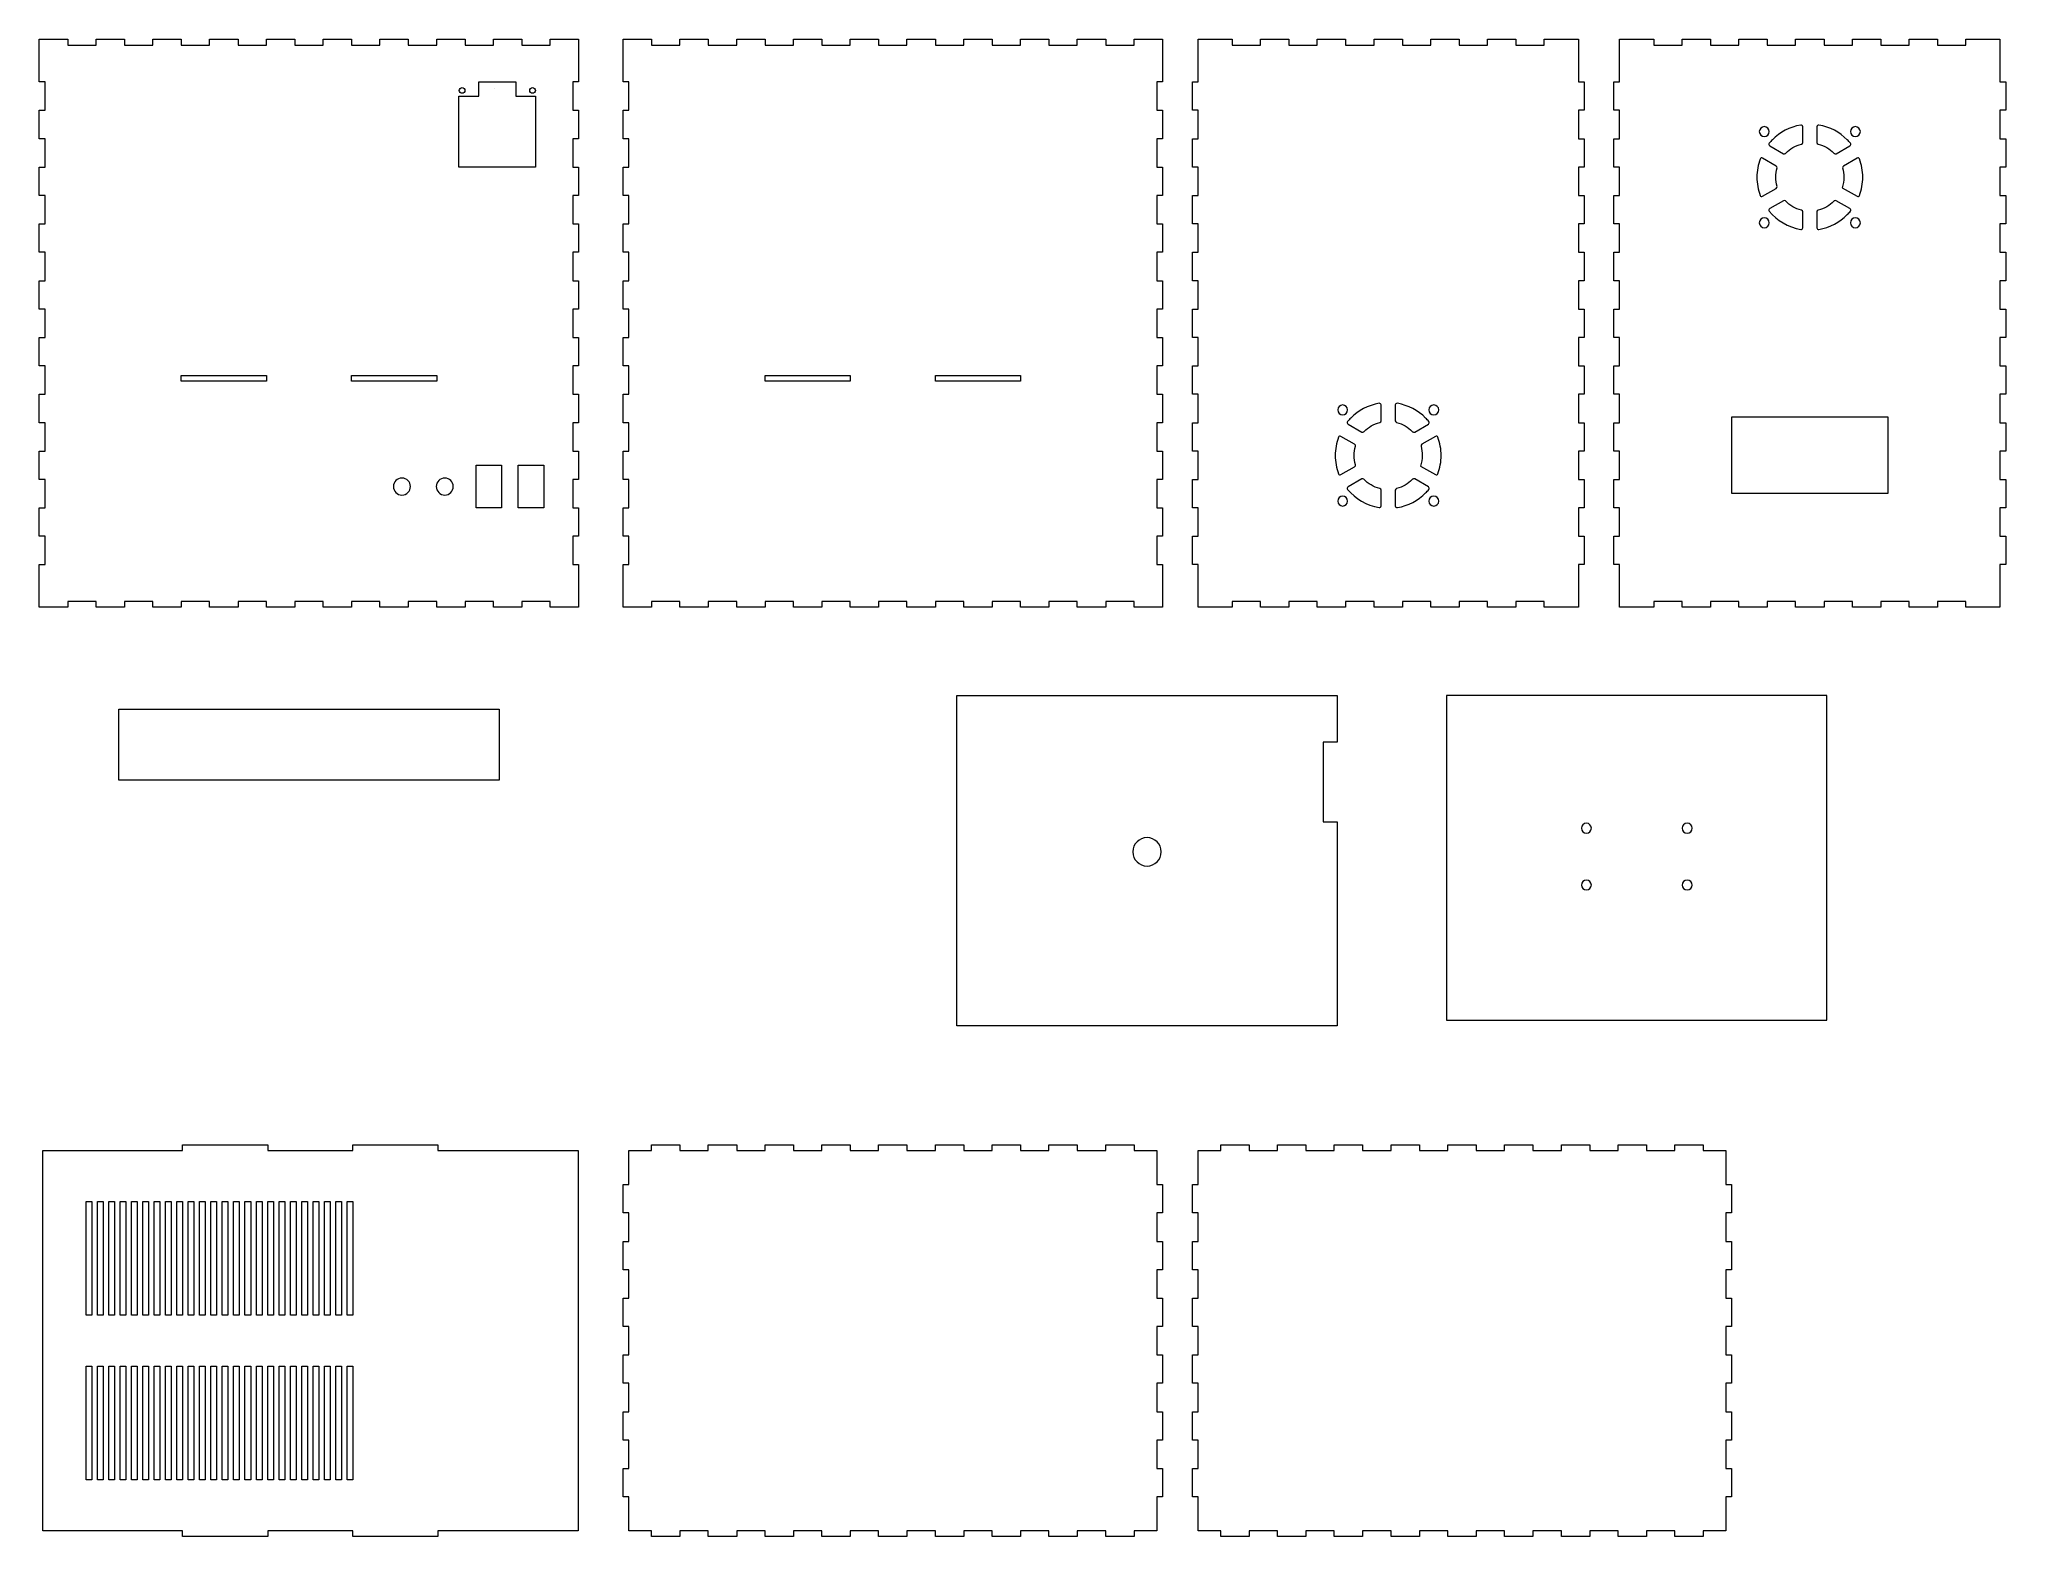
# Model space of a CAD drawing. Header units: millimetres. Extents: x 680 to 1373, y -561 to -34.
import ezdxf

# ---------------------------------------------------------------- set-up
doc = ezdxf.new("R2010")
doc.units = ezdxf.units.MM
doc.header["$MEASUREMENT"] = 0
doc.layers.add('line', color=7, linetype='Continuous', lineweight=0)

# ---------------------------------------------------------------- blocks, each defined once
blk = doc.blocks.new('Block_0')
at = {"layer": 'line', "color": 250, "lineweight": 9, "true_color": 0x231f20}
for points, knots in [([(1139.14, -166.19), (1139.14, -166.19), (1139.14, -166.19), (1139.14, -166.19), (1138.18, -166.19), (1137.39, -165.4), (1137.39, -164.44), (1137.39, -164.44), (1137.39, -164.44), (1137.39, -164.44), (1137.39, -163.47), (1138.18, -162.69), (1139.14, -162.69), (1139.14, -162.69), (1139.14, -162.69), (1139.14, -162.69), (1140.11, -162.69), (1140.89, -163.47), (1140.89, -164.44), (1140.89, -164.44), (1140.89, -164.44), (1140.89, -164.44), (1140.89, -165.4), (1140.11, -166.19), (1139.14, -166.19)], [0, 0, 0, 0, 1, 1, 1, 2, 2, 2, 3, 3, 3, 4, 4, 4, 5, 5, 5, 6, 6, 6, 7, 7, 7, 8, 8, 8, 8]), ([(1152.69, -162.7), (1152.69, -162.7), (1152.69, -168.27), (1152.69, -168.27), (1152.69, -168.55), (1152.5, -168.79), (1152.23, -168.86), (1150.11, -169.4), (1148.21, -170.5), (1146.71, -172), (1146.67, -172.04), (1146.63, -172.08), (1146.6, -172.11), (1146.4, -172.31), (1146.1, -172.35), (1145.87, -172.22), (1145.87, -172.22), (1141.05, -169.43), (1141.05, -169.43), (1140.72, -169.25), (1140.65, -168.81), (1140.89, -168.52), (1141.24, -168.1), (1141.61, -167.69), (1142.01, -167.3), (1144.66, -164.65), (1148.12, -162.78), (1151.98, -162.11), (1152.35, -162.05), (1152.69, -162.33), (1152.69, -162.7)], [0, 0, 0, 0, 1, 1, 1, 2, 2, 2, 3, 3, 3, 4, 4, 4, 5, 5, 5, 6, 6, 6, 7, 7, 7, 8, 8, 8, 9, 9, 9, 10, 10, 10, 10]), ([(1169.34, -169.43), (1169.34, -169.43), (1164.52, -172.22), (1164.52, -172.22), (1164.28, -172.35), (1163.98, -172.31), (1163.79, -172.11), (1163.76, -172.08), (1163.72, -172.04), (1163.68, -172), (1162.18, -170.5), (1160.28, -169.4), (1158.16, -168.86), (1157.89, -168.79), (1157.69, -168.55), (1157.69, -168.27), (1157.69, -168.27), (1157.69, -162.7), (1157.69, -162.7), (1157.69, -162.33), (1158.04, -162.05), (1158.41, -162.11), (1162.27, -162.78), (1165.72, -164.64), (1168.38, -167.3), (1168.77, -167.69), (1169.15, -168.1), (1169.5, -168.52), (1169.74, -168.81), (1169.67, -169.25), (1169.34, -169.43)], [0, 0, 0, 0, 1, 1, 1, 2, 2, 2, 3, 3, 3, 4, 4, 4, 5, 5, 5, 6, 6, 6, 7, 7, 7, 8, 8, 8, 9, 9, 9, 10, 10, 10, 10]), ([(1171.24, -166.19), (1171.24, -166.19), (1171.24, -166.19), (1171.24, -166.19), (1170.28, -166.19), (1169.49, -165.4), (1169.49, -164.44), (1169.49, -164.44), (1169.49, -164.44), (1169.49, -164.44), (1169.49, -163.47), (1170.28, -162.69), (1171.24, -162.69), (1171.24, -162.69), (1171.24, -162.69), (1171.24, -162.69), (1172.21, -162.69), (1172.99, -163.47), (1172.99, -164.44), (1172.99, -164.44), (1172.99, -164.44), (1172.99, -164.44), (1172.99, -165.4), (1172.21, -166.19), (1171.24, -166.19)], [0, 0, 0, 0, 1, 1, 1, 2, 2, 2, 3, 3, 3, 4, 4, 4, 5, 5, 5, 6, 6, 6, 7, 7, 7, 8, 8, 8, 8]), ([(1143.19, -180.49), (1143.19, -181.61), (1143.35, -182.7), (1143.64, -183.74), (1143.72, -184.01), (1143.61, -184.29), (1143.37, -184.43), (1143.37, -184.43), (1138.54, -187.21), (1138.54, -187.21), (1138.22, -187.4), (1137.81, -187.25), (1137.68, -186.9), (1136.94, -184.9), (1136.54, -182.74), (1136.54, -180.49), (1136.54, -178.24), (1136.94, -176.08), (1137.68, -174.08), (1137.81, -173.73), (1138.22, -173.57), (1138.54, -173.76), (1138.54, -173.76), (1143.37, -176.55), (1143.37, -176.55), (1143.61, -176.69), (1143.72, -176.97), (1143.64, -177.24), (1143.35, -178.27), (1143.19, -179.36), (1143.19, -180.49)], [0, 0, 0, 0, 1, 1, 1, 2, 2, 2, 3, 3, 3, 4, 4, 4, 5, 5, 5, 6, 6, 6, 7, 7, 7, 8, 8, 8, 9, 9, 9, 10, 10, 10, 10]), ([(1173.84, -180.49), (1173.84, -182.74), (1173.44, -184.9), (1172.71, -186.9), (1172.58, -187.25), (1172.17, -187.4), (1171.85, -187.21), (1171.85, -187.21), (1166.61, -184.19), (1166.61, -184.19), (1166.61, -184.19), (1166.61, -184.19), (1166.61, -184.19), (1166.99, -183.02), (1167.19, -181.78), (1167.19, -180.49), (1167.19, -179.36), (1167.04, -178.27), (1166.75, -177.24), (1166.67, -176.97), (1166.78, -176.69), (1167.02, -176.55), (1167.02, -176.55), (1171.85, -173.76), (1171.85, -173.76), (1172.17, -173.57), (1172.58, -173.72), (1172.71, -174.08), (1173.44, -176.08), (1173.84, -178.24), (1173.84, -180.49)], [0, 0, 0, 0, 1, 1, 1, 2, 2, 2, 3, 3, 3, 4, 4, 4, 5, 5, 5, 6, 6, 6, 7, 7, 7, 8, 8, 8, 9, 9, 9, 10, 10, 10, 10]), ([(1152.69, -192.7), (1152.69, -192.7), (1152.69, -198.27), (1152.69, -198.27), (1152.69, -198.65), (1152.35, -198.93), (1151.98, -198.86), (1147.55, -198.09), (1143.66, -195.76), (1140.89, -192.45), (1140.65, -192.17), (1140.72, -191.73), (1141.05, -191.54), (1141.05, -191.54), (1145.87, -188.76), (1145.87, -188.76), (1146.11, -188.62), (1146.41, -188.67), (1146.6, -188.87), (1148.12, -190.42), (1150.06, -191.56), (1152.23, -192.12), (1152.5, -192.19), (1152.69, -192.42), (1152.69, -192.7)], [0, 0, 0, 0, 1, 1, 1, 2, 2, 2, 3, 3, 3, 4, 4, 4, 5, 5, 5, 6, 6, 6, 7, 7, 7, 8, 8, 8, 8]), ([(1169.34, -191.54), (1169.67, -191.73), (1169.74, -192.17), (1169.5, -192.45), (1169.15, -192.88), (1168.77, -193.28), (1168.38, -193.67), (1165.72, -196.33), (1162.27, -198.19), (1158.41, -198.86), (1158.04, -198.92), (1157.69, -198.65), (1157.69, -198.27), (1157.69, -198.27), (1157.69, -192.7), (1157.69, -192.7), (1157.69, -192.42), (1157.89, -192.19), (1158.16, -192.12), (1160.28, -191.58), (1162.18, -190.47), (1163.68, -188.97), (1163.72, -188.93), (1163.76, -188.9), (1163.79, -188.86), (1163.98, -188.66), (1164.28, -188.62), (1164.52, -188.76), (1164.52, -188.76), (1169.34, -191.54), (1169.34, -191.54)], [0, 0, 0, 0, 1, 1, 1, 2, 2, 2, 3, 3, 3, 4, 4, 4, 5, 5, 5, 6, 6, 6, 7, 7, 7, 8, 8, 8, 9, 9, 9, 10, 10, 10, 10]), ([(1139.14, -198.29), (1139.14, -198.29), (1139.14, -198.29), (1139.14, -198.29), (1138.18, -198.29), (1137.39, -197.5), (1137.39, -196.54), (1137.39, -196.54), (1137.39, -196.54), (1137.39, -196.54), (1137.39, -195.57), (1138.18, -194.79), (1139.14, -194.79), (1139.14, -194.79), (1139.14, -194.79), (1139.14, -194.79), (1140.11, -194.79), (1140.89, -195.57), (1140.89, -196.54), (1140.89, -196.54), (1140.89, -196.54), (1140.89, -196.54), (1140.89, -197.5), (1140.11, -198.29), (1139.14, -198.29)], [0, 0, 0, 0, 1, 1, 1, 2, 2, 2, 3, 3, 3, 4, 4, 4, 5, 5, 5, 6, 6, 6, 7, 7, 7, 8, 8, 8, 8]), ([(1171.24, -198.29), (1171.24, -198.29), (1171.24, -198.29), (1171.24, -198.29), (1170.28, -198.29), (1169.49, -197.5), (1169.49, -196.54), (1169.49, -196.54), (1169.49, -196.54), (1169.49, -196.54), (1169.49, -195.57), (1170.28, -194.79), (1171.24, -194.79), (1171.24, -194.79), (1171.24, -194.79), (1171.24, -194.79), (1172.21, -194.79), (1172.99, -195.57), (1172.99, -196.54), (1172.99, -196.54), (1172.99, -196.54), (1172.99, -196.54), (1172.99, -197.5), (1172.21, -198.29), (1171.24, -198.29)], [0, 0, 0, 0, 1, 1, 1, 2, 2, 2, 3, 3, 3, 4, 4, 4, 5, 5, 5, 6, 6, 6, 7, 7, 7, 8, 8, 8, 8])]:
    blk.add_open_spline(points, degree=3, knots=knots, dxfattribs=at)
blk = doc.blocks.new('Block_1')
at = {"layer": 'line', "color": 250, "lineweight": 9, "true_color": 0x231f20}
for points, knots in [([(1287.69, -68.18), (1287.69, -68.18), (1287.69, -68.18), (1287.69, -68.18), (1286.72, -68.18), (1285.94, -67.4), (1285.94, -66.43), (1285.94, -66.43), (1285.94, -66.43), (1285.94, -66.43), (1285.94, -65.47), (1286.72, -64.68), (1287.69, -64.68), (1287.69, -64.68), (1287.69, -64.68), (1287.69, -64.68), (1288.66, -64.68), (1289.44, -65.47), (1289.44, -66.43), (1289.44, -66.43), (1289.44, -66.43), (1289.44, -66.43), (1289.44, -67.4), (1288.66, -68.18), (1287.69, -68.18)], [0, 0, 0, 0, 1, 1, 1, 2, 2, 2, 3, 3, 3, 4, 4, 4, 5, 5, 5, 6, 6, 6, 7, 7, 7, 8, 8, 8, 8]), ([(1301.24, -64.7), (1301.24, -64.7), (1301.24, -70.27), (1301.24, -70.27), (1301.24, -70.55), (1301.05, -70.78), (1300.78, -70.85), (1298.65, -71.39), (1296.75, -72.5), (1295.25, -74), (1295.22, -74.04), (1295.18, -74.07), (1295.14, -74.11), (1294.95, -74.31), (1294.65, -74.35), (1294.41, -74.21), (1294.41, -74.21), (1289.59, -71.43), (1289.59, -71.43), (1289.27, -71.24), (1289.19, -70.81), (1289.43, -70.52), (1289.79, -70.1), (1290.16, -69.69), (1290.55, -69.3), (1293.21, -66.64), (1296.66, -64.78), (1300.53, -64.11), (1300.9, -64.05), (1301.24, -64.32), (1301.24, -64.7)], [0, 0, 0, 0, 1, 1, 1, 2, 2, 2, 3, 3, 3, 4, 4, 4, 5, 5, 5, 6, 6, 6, 7, 7, 7, 8, 8, 8, 9, 9, 9, 10, 10, 10, 10]), ([(1317.89, -71.43), (1317.89, -71.43), (1313.07, -74.21), (1313.07, -74.21), (1312.83, -74.35), (1312.53, -74.31), (1312.34, -74.11), (1312.3, -74.07), (1312.26, -74.04), (1312.23, -74), (1310.72, -72.5), (1308.83, -71.39), (1306.7, -70.85), (1306.43, -70.78), (1306.24, -70.55), (1306.24, -70.27), (1306.24, -70.27), (1306.24, -64.7), (1306.24, -64.7), (1306.24, -64.32), (1306.58, -64.05), (1306.95, -64.11), (1310.81, -64.78), (1314.27, -66.64), (1316.93, -69.3), (1317.32, -69.69), (1317.69, -70.1), (1318.05, -70.52), (1318.29, -70.81), (1318.21, -71.24), (1317.89, -71.43)], [0, 0, 0, 0, 1, 1, 1, 2, 2, 2, 3, 3, 3, 4, 4, 4, 5, 5, 5, 6, 6, 6, 7, 7, 7, 8, 8, 8, 9, 9, 9, 10, 10, 10, 10]), ([(1319.79, -68.18), (1319.79, -68.18), (1319.79, -68.18), (1319.79, -68.18), (1318.82, -68.18), (1318.04, -67.4), (1318.04, -66.43), (1318.04, -66.43), (1318.04, -66.43), (1318.04, -66.43), (1318.04, -65.47), (1318.82, -64.68), (1319.79, -64.68), (1319.79, -64.68), (1319.79, -64.68), (1319.79, -64.68), (1320.76, -64.68), (1321.54, -65.47), (1321.54, -66.43), (1321.54, -66.43), (1321.54, -66.43), (1321.54, -66.43), (1321.54, -67.4), (1320.76, -68.18), (1319.79, -68.18)], [0, 0, 0, 0, 1, 1, 1, 2, 2, 2, 3, 3, 3, 4, 4, 4, 5, 5, 5, 6, 6, 6, 7, 7, 7, 8, 8, 8, 8]), ([(1291.74, -82.49), (1291.74, -83.61), (1291.9, -84.7), (1292.19, -85.73), (1292.26, -86), (1292.16, -86.29), (1291.91, -86.43), (1291.91, -86.43), (1287.09, -89.21), (1287.09, -89.21), (1286.77, -89.4), (1286.35, -89.25), (1286.22, -88.9), (1285.49, -86.9), (1285.09, -84.74), (1285.09, -82.49), (1285.09, -80.23), (1285.49, -78.08), (1286.22, -76.08), (1286.35, -75.72), (1286.77, -75.57), (1287.09, -75.76), (1287.09, -75.76), (1291.91, -78.54), (1291.91, -78.54), (1292.16, -78.68), (1292.26, -78.97), (1292.19, -79.24), (1291.9, -80.27), (1291.74, -81.36), (1291.74, -82.49)], [0, 0, 0, 0, 1, 1, 1, 2, 2, 2, 3, 3, 3, 4, 4, 4, 5, 5, 5, 6, 6, 6, 7, 7, 7, 8, 8, 8, 9, 9, 9, 10, 10, 10, 10]), ([(1322.39, -82.49), (1322.39, -84.74), (1321.99, -86.9), (1321.26, -88.89), (1321.13, -89.25), (1320.72, -89.4), (1320.39, -89.21), (1320.39, -89.21), (1315.15, -86.19), (1315.15, -86.19), (1315.15, -86.19), (1315.15, -86.19), (1315.15, -86.19), (1315.54, -85.02), (1315.74, -83.78), (1315.74, -82.49), (1315.74, -81.36), (1315.58, -80.27), (1315.29, -79.24), (1315.22, -78.97), (1315.32, -78.68), (1315.57, -78.54), (1315.57, -78.54), (1320.39, -75.76), (1320.39, -75.76), (1320.72, -75.57), (1321.13, -75.72), (1321.26, -76.07), (1321.99, -78.07), (1322.39, -80.23), (1322.39, -82.49)], [0, 0, 0, 0, 1, 1, 1, 2, 2, 2, 3, 3, 3, 4, 4, 4, 5, 5, 5, 6, 6, 6, 7, 7, 7, 8, 8, 8, 9, 9, 9, 10, 10, 10, 10]), ([(1287.69, -100.28), (1287.69, -100.28), (1287.69, -100.28), (1287.69, -100.28), (1286.72, -100.28), (1285.94, -99.5), (1285.94, -98.53), (1285.94, -98.53), (1285.94, -98.53), (1285.94, -98.53), (1285.94, -97.57), (1286.72, -96.78), (1287.69, -96.78), (1287.69, -96.78), (1287.69, -96.78), (1287.69, -96.78), (1288.66, -96.78), (1289.44, -97.57), (1289.44, -98.53), (1289.44, -98.53), (1289.44, -98.53), (1289.44, -98.53), (1289.44, -99.5), (1288.66, -100.28), (1287.69, -100.28)], [0, 0, 0, 0, 1, 1, 1, 2, 2, 2, 3, 3, 3, 4, 4, 4, 5, 5, 5, 6, 6, 6, 7, 7, 7, 8, 8, 8, 8]), ([(1301.24, -94.7), (1301.24, -94.7), (1301.24, -100.27), (1301.24, -100.27), (1301.24, -100.64), (1300.9, -100.92), (1300.53, -100.86), (1296.1, -100.09), (1292.2, -97.76), (1289.44, -94.45), (1289.19, -94.16), (1289.27, -93.73), (1289.59, -93.54), (1289.59, -93.54), (1294.41, -90.76), (1294.41, -90.76), (1294.65, -90.62), (1294.95, -90.67), (1295.15, -90.86), (1296.67, -92.42), (1298.6, -93.56), (1300.78, -94.11), (1301.05, -94.18), (1301.24, -94.42), (1301.24, -94.7)], [0, 0, 0, 0, 1, 1, 1, 2, 2, 2, 3, 3, 3, 4, 4, 4, 5, 5, 5, 6, 6, 6, 7, 7, 7, 8, 8, 8, 8]), ([(1317.89, -93.54), (1318.22, -93.73), (1318.29, -94.16), (1318.05, -94.45), (1317.69, -94.87), (1317.32, -95.28), (1316.93, -95.67), (1314.27, -98.33), (1310.81, -100.19), (1306.95, -100.86), (1306.58, -100.92), (1306.24, -100.64), (1306.24, -100.27), (1306.24, -100.27), (1306.24, -94.7), (1306.24, -94.7), (1306.24, -94.42), (1306.43, -94.18), (1306.7, -94.11), (1308.83, -93.57), (1310.72, -92.47), (1312.23, -90.97), (1312.26, -90.93), (1312.3, -90.89), (1312.34, -90.86), (1312.53, -90.66), (1312.83, -90.62), (1313.07, -90.76), (1313.07, -90.76), (1317.89, -93.54), (1317.89, -93.54)], [0, 0, 0, 0, 1, 1, 1, 2, 2, 2, 3, 3, 3, 4, 4, 4, 5, 5, 5, 6, 6, 6, 7, 7, 7, 8, 8, 8, 9, 9, 9, 10, 10, 10, 10]), ([(1319.79, -100.28), (1319.79, -100.28), (1319.79, -100.28), (1319.79, -100.28), (1318.82, -100.28), (1318.04, -99.5), (1318.04, -98.53), (1318.04, -98.53), (1318.04, -98.53), (1318.04, -98.53), (1318.04, -97.57), (1318.82, -96.78), (1319.79, -96.78), (1319.79, -96.78), (1319.79, -96.78), (1319.79, -96.78), (1320.76, -96.78), (1321.54, -97.57), (1321.54, -98.53), (1321.54, -98.53), (1321.54, -98.53), (1321.54, -98.53), (1321.54, -99.5), (1320.76, -100.28), (1319.79, -100.28)], [0, 0, 0, 0, 1, 1, 1, 2, 2, 2, 3, 3, 3, 4, 4, 4, 5, 5, 5, 6, 6, 6, 7, 7, 7, 8, 8, 8, 8])]:
    blk.add_open_spline(points, degree=3, knots=knots, dxfattribs=at)

msp = doc.modelspace()

# ---------------------------------------------------------------- linework, layer by layer
at = {"layer": 'line', "color": 250, "lineweight": 9, "true_color": 0x231f20}
msp.add_line((840.28, -51.19), (840.28, -51.19), dxfattribs=at)
for points in [[(854.81, -53.94), (854.81, -78.94), (827.81, -78.94), (827.81, -53.94), (834.81, -53.94), (834.81, -48.94), (847.81, -48.94), (847.81, -53.94)], [(759.95, -154.34), (729.95, -154.34), (729.95, -152.34), (759.95, -152.34)], [(819.95, -154.34), (789.95, -154.34), (789.95, -152.34), (819.95, -152.34)], [(965.65, -154.34), (935.65, -154.34), (935.65, -152.34), (965.65, -152.34)], [(1025.65, -154.34), (995.65, -154.34), (995.65, -152.34), (1025.65, -152.34)], [(1331.24, -193.93), (1276.24, -193.93), (1276.24, -166.93), (1331.24, -166.93)], [(842.83, -198.93), (833.83, -198.93), (833.83, -183.93), (842.83, -183.93)], [(857.71, -198.93), (848.71, -198.93), (848.71, -183.93), (857.71, -183.93)], [(841.95, -294.83), (707.95, -294.83), (707.95, -269.83), (841.95, -269.83)], [(1132.23, -281.5), (1132.23, -309.5), (1137.23, -309.5), (1137.2, -379.4), (1137.22, -379.4), (1137.22, -381.4), (1003.22, -381.4), (1003.22, -379.4), (1003.2, -379.4), (1003.23, -265), (1137.23, -265), (1137.23, -281.5)], [(869.77, -425.24), (869.77, -559.24), (820.41, -559.24), (820.41, -561.24), (790.41, -561.24), (790.41, -559.24), (760.41, -559.24), (760.41, -561.24), (730.41, -561.24), (730.41, -559.24), (681.14, -559.24), (681.14, -425.24), (730.41, -425.24), (730.41, -423.24), (760.41, -423.24), (760.41, -425.24), (790.41, -425.24), (790.41, -423.24), (820.41, -423.24), (820.41, -425.24)], [(698.41, -483.24), (696.41, -483.24), (696.41, -443.24), (698.41, -443.24)], [(702.41, -483.24), (700.41, -483.24), (700.41, -443.24), (702.41, -443.24)], [(706.41, -483.24), (704.41, -483.24), (704.41, -443.24), (706.41, -443.24)], [(710.41, -483.24), (708.41, -483.24), (708.41, -443.24), (710.41, -443.24)], [(714.41, -483.24), (712.41, -483.24), (712.41, -443.24), (714.41, -443.24)], [(718.41, -483.24), (716.41, -483.24), (716.41, -443.24), (718.41, -443.24)], [(722.41, -483.24), (720.41, -483.24), (720.41, -443.24), (722.41, -443.24)], [(726.41, -483.24), (724.41, -483.24), (724.41, -443.24), (726.41, -443.24)], [(730.41, -483.24), (728.41, -483.24), (728.41, -443.24), (730.41, -443.24)], [(734.41, -483.24), (732.41, -483.24), (732.41, -443.24), (734.41, -443.24)], [(738.41, -483.24), (736.41, -483.24), (736.41, -443.24), (738.41, -443.24)], [(742.41, -483.24), (740.41, -483.24), (740.41, -443.24), (742.41, -443.24)], [(746.41, -483.24), (744.41, -483.24), (744.41, -443.24), (746.41, -443.24)], [(750.41, -483.24), (748.41, -483.24), (748.41, -443.24), (750.41, -443.24)], [(754.41, -483.24), (752.41, -483.24), (752.41, -443.24), (754.41, -443.24)], [(758.41, -483.24), (756.41, -483.24), (756.41, -443.24), (758.41, -443.24)], [(762.41, -483.24), (760.41, -483.24), (760.41, -443.24), (762.41, -443.24)], [(766.41, -483.24), (764.41, -483.24), (764.41, -443.24), (766.41, -443.24)], [(770.41, -483.24), (768.41, -483.24), (768.41, -443.24), (770.41, -443.24)], [(774.41, -483.24), (772.41, -483.24), (772.41, -443.24), (774.41, -443.24)], [(778.41, -483.24), (776.41, -483.24), (776.41, -443.24), (778.41, -443.24)], [(782.41, -483.24), (780.41, -483.24), (780.41, -443.24), (782.41, -443.24)], [(786.41, -483.24), (784.41, -483.24), (784.41, -443.24), (786.41, -443.24)], [(790.41, -483.24), (788.41, -483.24), (788.41, -443.24), (790.41, -443.24)], [(698.41, -541.24), (696.41, -541.24), (696.41, -501.24), (698.41, -501.24)], [(702.41, -541.24), (700.41, -541.24), (700.41, -501.24), (702.41, -501.24)], [(706.41, -541.24), (704.41, -541.24), (704.41, -501.24), (706.41, -501.24)], [(710.41, -541.24), (708.41, -541.24), (708.41, -501.24), (710.41, -501.24)], [(714.41, -541.24), (712.41, -541.24), (712.41, -501.24), (714.41, -501.24)], [(718.41, -541.24), (716.41, -541.24), (716.41, -501.24), (718.41, -501.24)], [(722.41, -541.24), (720.41, -541.24), (720.41, -501.24), (722.41, -501.24)], [(726.41, -541.24), (724.41, -541.24), (724.41, -501.24), (726.41, -501.24)], [(730.41, -541.24), (728.41, -541.24), (728.41, -501.24), (730.41, -501.24)], [(734.41, -541.24), (732.41, -541.24), (732.41, -501.24), (734.41, -501.24)], [(738.41, -541.24), (736.41, -541.24), (736.41, -501.24), (738.41, -501.24)], [(742.41, -541.24), (740.41, -541.24), (740.41, -501.24), (742.41, -501.24)], [(746.41, -541.24), (744.41, -541.24), (744.41, -501.24), (746.41, -501.24)], [(750.41, -541.24), (748.41, -541.24), (748.41, -501.24), (750.41, -501.24)], [(754.41, -541.24), (752.41, -541.24), (752.41, -501.24), (754.41, -501.24)], [(758.41, -541.24), (756.41, -541.24), (756.41, -501.24), (758.41, -501.24)], [(762.41, -541.24), (760.41, -541.24), (760.41, -501.24), (762.41, -501.24)], [(766.41, -541.24), (764.41, -541.24), (764.41, -501.24), (766.41, -501.24)], [(770.41, -541.24), (768.41, -541.24), (768.41, -501.24), (770.41, -501.24)], [(774.41, -541.24), (772.41, -541.24), (772.41, -501.24), (774.41, -501.24)], [(778.41, -541.24), (776.41, -541.24), (776.41, -501.24), (778.41, -501.24)], [(782.41, -541.24), (780.41, -541.24), (780.41, -501.24), (782.41, -501.24)], [(786.41, -541.24), (784.41, -541.24), (784.41, -501.24), (786.41, -501.24)], [(790.41, -541.24), (788.41, -541.24), (788.41, -501.24), (790.41, -501.24)]]:
    msp.add_lwpolyline(points, close=True, dxfattribs=at)
for centre in [(828.91, -51.94), (853.71, -51.94)]:
    msp.add_circle(centre, 1, dxfattribs=at)
for points, knots in [([(679.95, -33.93), (679.95, -33.93), (679.95, -48.93), (679.95, -48.93), (679.95, -48.93), (681.95, -48.93), (681.95, -48.93), (681.95, -48.93), (681.95, -58.93), (681.95, -58.93), (681.95, -58.93), (679.95, -58.93), (679.95, -58.93), (679.95, -58.93), (679.95, -68.93), (679.95, -68.93), (679.95, -68.93), (681.95, -68.93), (681.95, -68.93), (681.95, -68.93), (681.95, -78.93), (681.95, -78.93), (681.95, -78.93), (679.95, -78.93), (679.95, -78.93), (679.95, -78.93), (679.95, -88.93), (679.95, -88.93), (679.95, -88.93), (681.95, -88.93), (681.95, -88.93), (681.95, -88.93), (681.95, -98.93), (681.95, -98.93), (681.95, -98.93), (679.95, -98.93), (679.95, -98.93), (679.95, -98.93), (679.95, -108.93), (679.95, -108.93), (679.95, -108.93), (681.95, -108.93), (681.95, -108.93), (681.95, -108.93), (681.95, -118.93), (681.95, -118.93), (681.95, -118.93), (679.95, -118.93), (679.95, -118.93), (679.95, -118.93), (679.95, -128.93), (679.95, -128.93), (679.95, -128.93), (681.95, -128.93), (681.95, -128.93), (681.95, -128.93), (681.95, -138.93), (681.95, -138.93), (681.95, -138.93), (679.95, -138.93), (679.95, -138.93), (679.95, -138.93), (679.95, -148.93), (679.95, -148.93), (679.95, -148.93), (681.95, -148.93), (681.95, -148.93), (681.95, -148.93), (681.95, -158.93), (681.95, -158.93), (681.95, -158.93), (679.95, -158.93), (679.95, -158.93), (679.95, -158.93), (679.95, -168.93), (679.95, -168.93), (679.95, -168.93), (681.95, -168.93), (681.95, -168.93), (681.95, -168.93), (681.95, -178.93), (681.95, -178.93), (681.95, -178.93), (679.95, -178.93), (679.95, -178.93), (679.95, -178.93), (679.95, -188.93), (679.95, -188.93), (679.95, -188.93), (681.95, -188.93), (681.95, -188.93), (681.95, -188.93), (681.95, -198.93), (681.95, -198.93), (681.95, -198.93), (679.95, -198.93), (679.95, -198.93), (679.95, -198.93), (679.95, -208.93), (679.95, -208.93), (679.95, -208.93), (681.95, -208.93), (681.95, -208.93), (681.95, -208.93), (681.95, -218.93), (681.95, -218.93), (681.95, -218.93), (679.95, -218.93), (679.95, -218.93), (679.95, -218.93), (679.95, -228.93), (679.95, -228.93), (679.95, -228.93), (679.95, -233.93), (679.95, -233.93), (679.95, -233.93), (689.95, -233.93), (689.95, -233.93), (689.95, -233.93), (689.95, -231.93), (689.95, -231.93), (689.95, -231.93), (699.95, -231.93), (699.95, -231.93), (699.95, -231.93), (699.95, -233.93), (699.95, -233.93), (699.95, -233.93), (709.95, -233.93), (709.95, -233.93), (709.95, -233.93), (709.95, -231.93), (709.95, -231.93), (709.95, -231.93), (719.95, -231.93), (719.95, -231.93), (719.95, -231.93), (719.95, -233.93), (719.95, -233.93), (719.95, -233.93), (729.95, -233.93), (729.95, -233.93), (729.95, -233.93), (729.95, -231.93), (729.95, -231.93), (729.95, -231.93), (739.95, -231.93), (739.95, -231.93), (739.95, -231.93), (739.95, -233.93), (739.95, -233.93), (739.95, -233.93), (749.95, -233.93), (749.95, -233.93), (749.95, -233.93), (749.95, -231.93), (749.95, -231.93), (749.95, -231.93), (759.95, -231.93), (759.95, -231.93), (759.95, -231.93), (759.95, -233.93), (759.95, -233.93), (759.95, -233.93), (769.95, -233.93), (769.95, -233.93), (769.95, -233.93), (769.95, -231.93), (769.95, -231.93), (769.95, -231.93), (779.95, -231.93), (779.95, -231.93), (779.95, -231.93), (779.95, -233.93), (779.95, -233.93), (779.95, -233.93), (789.95, -233.93), (789.95, -233.93), (789.95, -233.93), (789.95, -231.93), (789.95, -231.93), (789.95, -231.93), (799.95, -231.93), (799.95, -231.93), (799.95, -231.93), (799.95, -233.93), (799.95, -233.93), (799.95, -233.93), (809.95, -233.93), (809.95, -233.93), (809.95, -233.93), (809.95, -231.93), (809.95, -231.93), (809.95, -231.93), (819.95, -231.93), (819.95, -231.93), (819.95, -231.93), (819.95, -233.93), (819.95, -233.93), (819.95, -233.93), (829.95, -233.93), (829.95, -233.93), (829.95, -233.93), (829.95, -231.93), (829.95, -231.93), (829.95, -231.93), (839.95, -231.93), (839.95, -231.93), (839.95, -231.93), (839.95, -233.93), (839.95, -233.93), (839.95, -233.93), (849.95, -233.93), (849.95, -233.93), (849.95, -233.93), (849.95, -231.93), (849.95, -231.93), (849.95, -231.93), (859.95, -231.93), (859.95, -231.93), (859.95, -231.93), (859.95, -233.93), (859.95, -233.93), (859.95, -233.93), (869.95, -233.93), (869.95, -233.93), (869.95, -233.93), (869.95, -218.93), (869.95, -218.93), (869.95, -218.93), (867.95, -218.93), (867.95, -218.93), (867.95, -218.93), (867.95, -208.93), (867.95, -208.93), (867.95, -208.93), (869.95, -208.93), (869.95, -208.93), (869.95, -208.93), (869.95, -198.93), (869.95, -198.93), (869.95, -198.93), (867.95, -198.93), (867.95, -198.93), (867.95, -198.93), (867.95, -188.93), (867.95, -188.93), (867.95, -188.93), (869.95, -188.93), (869.95, -188.93), (869.95, -188.93), (869.95, -178.93), (869.95, -178.93), (869.95, -178.93), (867.95, -178.93), (867.95, -178.93), (867.95, -178.93), (867.95, -168.93), (867.95, -168.93), (867.95, -168.93), (869.95, -168.93), (869.95, -168.93), (869.95, -168.93), (869.95, -158.93), (869.95, -158.93), (869.95, -158.93), (867.95, -158.93), (867.95, -158.93), (867.95, -158.93), (867.95, -148.93), (867.95, -148.93), (867.95, -148.93), (869.95, -148.93), (869.95, -148.93), (869.95, -148.93), (869.95, -138.93), (869.95, -138.93), (869.95, -138.93), (867.95, -138.93), (867.95, -138.93), (867.95, -138.93), (867.95, -128.93), (867.95, -128.93), (867.95, -128.93), (869.95, -128.93), (869.95, -128.93), (869.95, -128.93), (869.95, -118.93), (869.95, -118.93), (869.95, -118.93), (867.95, -118.93), (867.95, -118.93), (867.95, -118.93), (867.95, -108.93), (867.95, -108.93), (867.95, -108.93), (869.95, -108.93), (869.95, -108.93), (869.95, -108.93), (869.95, -98.93), (869.95, -98.93), (869.95, -98.93), (867.95, -98.93), (867.95, -98.93), (867.95, -98.93), (867.95, -88.93), (867.95, -88.93), (867.95, -88.93), (869.95, -88.93), (869.95, -88.93), (869.95, -88.93), (869.95, -78.93), (869.95, -78.93), (869.95, -78.93), (867.95, -78.93), (867.95, -78.93), (867.95, -78.93), (867.95, -68.93), (867.95, -68.93), (867.95, -68.93), (869.95, -68.93), (869.95, -68.93), (869.95, -68.93), (869.95, -58.93), (869.95, -58.93), (869.95, -58.93), (867.95, -58.93), (867.95, -58.93), (867.95, -58.93), (867.95, -48.93), (867.95, -48.93), (867.95, -48.93), (869.95, -48.93), (869.95, -48.93), (869.95, -48.93), (869.95, -38.93), (869.95, -38.93), (869.95, -38.93), (869.95, -33.93), (869.95, -33.93), (869.95, -33.93), (859.95, -33.93), (859.95, -33.93), (859.95, -33.93), (859.95, -35.93), (859.95, -35.93), (859.95, -35.93), (849.95, -35.93), (849.95, -35.93), (849.95, -35.93), (849.95, -33.93), (849.95, -33.93), (849.95, -33.93), (839.95, -33.93), (839.95, -33.93), (839.95, -33.93), (839.95, -35.93), (839.95, -35.93), (839.95, -35.93), (829.95, -35.93), (829.95, -35.93), (829.95, -35.93), (829.95, -33.93), (829.95, -33.93), (829.95, -33.93), (819.95, -33.93), (819.95, -33.93), (819.95, -33.93), (819.95, -35.93), (819.95, -35.93), (819.95, -35.93), (809.95, -35.93), (809.95, -35.93), (809.95, -35.93), (809.95, -33.93), (809.95, -33.93), (809.95, -33.93), (799.95, -33.93), (799.95, -33.93), (799.95, -33.93), (799.95, -35.93), (799.95, -35.93), (799.95, -35.93), (789.95, -35.93), (789.95, -35.93), (789.95, -35.93), (789.95, -33.93), (789.95, -33.93), (789.95, -33.93), (779.95, -33.93), (779.95, -33.93), (779.95, -33.93), (779.95, -35.93), (779.95, -35.93), (779.95, -35.93), (769.95, -35.93), (769.95, -35.93), (769.95, -35.93), (769.95, -33.93), (769.95, -33.93), (769.95, -33.93), (759.95, -33.93), (759.95, -33.93), (759.95, -33.93), (759.95, -35.93), (759.95, -35.93), (759.95, -35.93), (749.95, -35.93), (749.95, -35.93), (749.95, -35.93), (749.95, -33.93), (749.95, -33.93), (749.95, -33.93), (739.95, -33.93), (739.95, -33.93), (739.95, -33.93), (739.95, -35.93), (739.95, -35.93), (739.95, -35.93), (729.95, -35.93), (729.95, -35.93), (729.95, -35.93), (729.95, -33.93), (729.95, -33.93), (729.95, -33.93), (719.95, -33.93), (719.95, -33.93), (719.95, -33.93), (719.95, -35.93), (719.95, -35.93), (719.95, -35.93), (709.95, -35.93), (709.95, -35.93), (709.95, -35.93), (709.95, -33.93), (709.95, -33.93), (709.95, -33.93), (699.95, -33.93), (699.95, -33.93), (699.95, -33.93), (699.95, -35.93), (699.95, -35.93), (699.95, -35.93), (689.95, -35.93), (689.95, -35.93), (689.95, -35.93), (689.95, -33.93), (689.95, -33.93), (689.95, -33.93), (679.95, -33.93), (679.95, -33.93)], [0, 0, 0, 0, 1, 1, 1, 2, 2, 2, 3, 3, 3, 4, 4, 4, 5, 5, 5, 6, 6, 6, 7, 7, 7, 8, 8, 8, 9, 9, 9, 10, 10, 10, 11, 11, 11, 12, 12, 12, 13, 13, 13, 14, 14, 14, 15, 15, 15, 16, 16, 16, 17, 17, 17, 18, 18, 18, 19, 19, 19, 20, 20, 20, 21, 21, 21, 22, 22, 22, 23, 23, 23, 24, 24, 24, 25, 25, 25, 26, 26, 26, 27, 27, 27, 28, 28, 28, 29, 29, 29, 30, 30, 30, 31, 31, 31, 32, 32, 32, 33, 33, 33, 34, 34, 34, 35, 35, 35, 36, 36, 36, 37, 37, 37, 38, 38, 38, 39, 39, 39, 40, 40, 40, 41, 41, 41, 42, 42, 42, 43, 43, 43, 44, 44, 44, 45, 45, 45, 46, 46, 46, 47, 47, 47, 48, 48, 48, 49, 49, 49, 50, 50, 50, 51, 51, 51, 52, 52, 52, 53, 53, 53, 54, 54, 54, 55, 55, 55, 56, 56, 56, 57, 57, 57, 58, 58, 58, 59, 59, 59, 60, 60, 60, 61, 61, 61, 62, 62, 62, 63, 63, 63, 64, 64, 64, 65, 65, 65, 66, 66, 66, 67, 67, 67, 68, 68, 68, 69, 69, 69, 70, 70, 70, 71, 71, 71, 72, 72, 72, 73, 73, 73, 74, 74, 74, 75, 75, 75, 76, 76, 76, 77, 77, 77, 78, 78, 78, 79, 79, 79, 80, 80, 80, 81, 81, 81, 82, 82, 82, 83, 83, 83, 84, 84, 84, 85, 85, 85, 86, 86, 86, 87, 87, 87, 88, 88, 88, 89, 89, 89, 90, 90, 90, 91, 91, 91, 92, 92, 92, 93, 93, 93, 94, 94, 94, 95, 95, 95, 96, 96, 96, 97, 97, 97, 98, 98, 98, 99, 99, 99, 100, 100, 100, 101, 101, 101, 102, 102, 102, 103, 103, 103, 104, 104, 104, 105, 105, 105, 106, 106, 106, 107, 107, 107, 108, 108, 108, 109, 109, 109, 110, 110, 110, 111, 111, 111, 112, 112, 112, 113, 113, 113, 114, 114, 114, 115, 115, 115, 116, 116, 116, 117, 117, 117, 118, 118, 118, 119, 119, 119, 120, 120, 120, 121, 121, 121, 122, 122, 122, 123, 123, 123, 124, 124, 124, 125, 125, 125, 126, 126, 126, 127, 127, 127, 128, 128, 128, 129, 129, 129, 130, 130, 130, 131, 131, 131, 132, 132, 132, 133, 133, 133, 134, 134, 134, 135, 135, 135, 136, 136, 136, 137, 137, 137, 138, 138, 138, 139, 139, 139, 140, 140, 140, 141, 141, 141, 142, 142, 142, 143, 143, 143, 144, 144, 144, 145, 145, 145, 146, 146, 146, 147, 147, 147, 148, 148, 148, 149, 149, 149, 150, 150, 150, 150]), ([(885.65, -33.93), (885.65, -33.93), (885.65, -48.93), (885.65, -48.93), (885.65, -48.93), (887.65, -48.93), (887.65, -48.93), (887.65, -48.93), (887.65, -58.93), (887.65, -58.93), (887.65, -58.93), (885.65, -58.93), (885.65, -58.93), (885.65, -58.93), (885.65, -68.93), (885.65, -68.93), (885.65, -68.93), (887.65, -68.93), (887.65, -68.93), (887.65, -68.93), (887.65, -78.93), (887.65, -78.93), (887.65, -78.93), (885.65, -78.93), (885.65, -78.93), (885.65, -78.93), (885.65, -88.93), (885.65, -88.93), (885.65, -88.93), (887.65, -88.93), (887.65, -88.93), (887.65, -88.93), (887.65, -98.93), (887.65, -98.93), (887.65, -98.93), (885.65, -98.93), (885.65, -98.93), (885.65, -98.93), (885.65, -108.93), (885.65, -108.93), (885.65, -108.93), (887.65, -108.93), (887.65, -108.93), (887.65, -108.93), (887.65, -118.93), (887.65, -118.93), (887.65, -118.93), (885.65, -118.93), (885.65, -118.93), (885.65, -118.93), (885.65, -128.93), (885.65, -128.93), (885.65, -128.93), (887.65, -128.93), (887.65, -128.93), (887.65, -128.93), (887.65, -138.93), (887.65, -138.93), (887.65, -138.93), (885.65, -138.93), (885.65, -138.93), (885.65, -138.93), (885.65, -148.93), (885.65, -148.93), (885.65, -148.93), (887.65, -148.93), (887.65, -148.93), (887.65, -148.93), (887.65, -158.93), (887.65, -158.93), (887.65, -158.93), (885.65, -158.93), (885.65, -158.93), (885.65, -158.93), (885.65, -168.93), (885.65, -168.93), (885.65, -168.93), (887.65, -168.93), (887.65, -168.93), (887.65, -168.93), (887.65, -178.93), (887.65, -178.93), (887.65, -178.93), (885.65, -178.93), (885.65, -178.93), (885.65, -178.93), (885.65, -188.93), (885.65, -188.93), (885.65, -188.93), (887.65, -188.93), (887.65, -188.93), (887.65, -188.93), (887.65, -198.93), (887.65, -198.93), (887.65, -198.93), (885.65, -198.93), (885.65, -198.93), (885.65, -198.93), (885.65, -208.93), (885.65, -208.93), (885.65, -208.93), (887.65, -208.93), (887.65, -208.93), (887.65, -208.93), (887.65, -218.93), (887.65, -218.93), (887.65, -218.93), (885.65, -218.93), (885.65, -218.93), (885.65, -218.93), (885.65, -228.93), (885.65, -228.93), (885.65, -228.93), (885.65, -233.93), (885.65, -233.93), (885.65, -233.93), (895.65, -233.93), (895.65, -233.93), (895.65, -233.93), (895.65, -231.93), (895.65, -231.93), (895.65, -231.93), (905.65, -231.93), (905.65, -231.93), (905.65, -231.93), (905.65, -233.93), (905.65, -233.93), (905.65, -233.93), (915.65, -233.93), (915.65, -233.93), (915.65, -233.93), (915.65, -231.93), (915.65, -231.93), (915.65, -231.93), (925.65, -231.93), (925.65, -231.93), (925.65, -231.93), (925.65, -233.93), (925.65, -233.93), (925.65, -233.93), (935.65, -233.93), (935.65, -233.93), (935.65, -233.93), (935.65, -231.93), (935.65, -231.93), (935.65, -231.93), (945.65, -231.93), (945.65, -231.93), (945.65, -231.93), (945.65, -233.93), (945.65, -233.93), (945.65, -233.93), (955.65, -233.93), (955.65, -233.93), (955.65, -233.93), (955.65, -231.93), (955.65, -231.93), (955.65, -231.93), (965.65, -231.93), (965.65, -231.93), (965.65, -231.93), (965.65, -233.93), (965.65, -233.93), (965.65, -233.93), (975.65, -233.93), (975.65, -233.93), (975.65, -233.93), (975.65, -231.93), (975.65, -231.93), (975.65, -231.93), (985.65, -231.93), (985.65, -231.93), (985.65, -231.93), (985.65, -233.93), (985.65, -233.93), (985.65, -233.93), (995.65, -233.93), (995.65, -233.93), (995.65, -233.93), (995.65, -231.93), (995.65, -231.93), (995.65, -231.93), (1005.65, -231.93), (1005.65, -231.93), (1005.65, -231.93), (1005.65, -233.93), (1005.65, -233.93), (1005.65, -233.93), (1015.65, -233.93), (1015.65, -233.93), (1015.65, -233.93), (1015.65, -231.93), (1015.65, -231.93), (1015.65, -231.93), (1025.65, -231.93), (1025.65, -231.93), (1025.65, -231.93), (1025.65, -233.93), (1025.65, -233.93), (1025.65, -233.93), (1035.65, -233.93), (1035.65, -233.93), (1035.65, -233.93), (1035.65, -231.93), (1035.65, -231.93), (1035.65, -231.93), (1045.65, -231.93), (1045.65, -231.93), (1045.65, -231.93), (1045.65, -233.93), (1045.65, -233.93), (1045.65, -233.93), (1055.65, -233.93), (1055.65, -233.93), (1055.65, -233.93), (1055.65, -231.93), (1055.65, -231.93), (1055.65, -231.93), (1065.65, -231.93), (1065.65, -231.93), (1065.65, -231.93), (1065.65, -233.93), (1065.65, -233.93), (1065.65, -233.93), (1075.65, -233.93), (1075.65, -233.93), (1075.65, -233.93), (1075.65, -218.93), (1075.65, -218.93), (1075.65, -218.93), (1073.65, -218.93), (1073.65, -218.93), (1073.65, -218.93), (1073.65, -208.93), (1073.65, -208.93), (1073.65, -208.93), (1075.65, -208.93), (1075.65, -208.93), (1075.65, -208.93), (1075.65, -198.93), (1075.65, -198.93), (1075.65, -198.93), (1073.65, -198.93), (1073.65, -198.93), (1073.65, -198.93), (1073.65, -188.93), (1073.65, -188.93), (1073.65, -188.93), (1075.65, -188.93), (1075.65, -188.93), (1075.65, -188.93), (1075.65, -178.93), (1075.65, -178.93), (1075.65, -178.93), (1073.65, -178.93), (1073.65, -178.93), (1073.65, -178.93), (1073.65, -168.93), (1073.65, -168.93), (1073.65, -168.93), (1075.65, -168.93), (1075.65, -168.93), (1075.65, -168.93), (1075.65, -158.93), (1075.65, -158.93), (1075.65, -158.93), (1073.65, -158.93), (1073.65, -158.93), (1073.65, -158.93), (1073.65, -148.93), (1073.65, -148.93), (1073.65, -148.93), (1075.65, -148.93), (1075.65, -148.93), (1075.65, -148.93), (1075.65, -138.93), (1075.65, -138.93), (1075.65, -138.93), (1073.65, -138.93), (1073.65, -138.93), (1073.65, -138.93), (1073.65, -128.93), (1073.65, -128.93), (1073.65, -128.93), (1075.65, -128.93), (1075.65, -128.93), (1075.65, -128.93), (1075.65, -118.93), (1075.65, -118.93), (1075.65, -118.93), (1073.65, -118.93), (1073.65, -118.93), (1073.65, -118.93), (1073.65, -108.93), (1073.65, -108.93), (1073.65, -108.93), (1075.65, -108.93), (1075.65, -108.93), (1075.65, -108.93), (1075.65, -98.93), (1075.65, -98.93), (1075.65, -98.93), (1073.65, -98.93), (1073.65, -98.93), (1073.65, -98.93), (1073.65, -88.93), (1073.65, -88.93), (1073.65, -88.93), (1075.65, -88.93), (1075.65, -88.93), (1075.65, -88.93), (1075.65, -78.93), (1075.65, -78.93), (1075.65, -78.93), (1073.65, -78.93), (1073.65, -78.93), (1073.65, -78.93), (1073.65, -68.93), (1073.65, -68.93), (1073.65, -68.93), (1075.65, -68.93), (1075.65, -68.93), (1075.65, -68.93), (1075.65, -58.93), (1075.65, -58.93), (1075.65, -58.93), (1073.65, -58.93), (1073.65, -58.93), (1073.65, -58.93), (1073.65, -48.93), (1073.65, -48.93), (1073.65, -48.93), (1075.65, -48.93), (1075.65, -48.93), (1075.65, -48.93), (1075.65, -38.93), (1075.65, -38.93), (1075.65, -38.93), (1075.65, -33.93), (1075.65, -33.93), (1075.65, -33.93), (1065.65, -33.93), (1065.65, -33.93), (1065.65, -33.93), (1065.65, -35.93), (1065.65, -35.93), (1065.65, -35.93), (1055.65, -35.93), (1055.65, -35.93), (1055.65, -35.93), (1055.65, -33.93), (1055.65, -33.93), (1055.65, -33.93), (1045.65, -33.93), (1045.65, -33.93), (1045.65, -33.93), (1045.65, -35.93), (1045.65, -35.93), (1045.65, -35.93), (1035.65, -35.93), (1035.65, -35.93), (1035.65, -35.93), (1035.65, -33.93), (1035.65, -33.93), (1035.65, -33.93), (1025.65, -33.93), (1025.65, -33.93), (1025.65, -33.93), (1025.65, -35.93), (1025.65, -35.93), (1025.65, -35.93), (1015.65, -35.93), (1015.65, -35.93), (1015.65, -35.93), (1015.65, -33.93), (1015.65, -33.93), (1015.65, -33.93), (1005.65, -33.93), (1005.65, -33.93), (1005.65, -33.93), (1005.65, -35.93), (1005.65, -35.93), (1005.65, -35.93), (995.65, -35.93), (995.65, -35.93), (995.65, -35.93), (995.65, -33.93), (995.65, -33.93), (995.65, -33.93), (985.65, -33.93), (985.65, -33.93), (985.65, -33.93), (985.65, -35.93), (985.65, -35.93), (985.65, -35.93), (975.65, -35.93), (975.65, -35.93), (975.65, -35.93), (975.65, -33.93), (975.65, -33.93), (975.65, -33.93), (965.65, -33.93), (965.65, -33.93), (965.65, -33.93), (965.65, -35.93), (965.65, -35.93), (965.65, -35.93), (955.65, -35.93), (955.65, -35.93), (955.65, -35.93), (955.65, -33.93), (955.65, -33.93), (955.65, -33.93), (945.65, -33.93), (945.65, -33.93), (945.65, -33.93), (945.65, -35.93), (945.65, -35.93), (945.65, -35.93), (935.65, -35.93), (935.65, -35.93), (935.65, -35.93), (935.65, -33.93), (935.65, -33.93), (935.65, -33.93), (925.65, -33.93), (925.65, -33.93), (925.65, -33.93), (925.65, -35.93), (925.65, -35.93), (925.65, -35.93), (915.65, -35.93), (915.65, -35.93), (915.65, -35.93), (915.65, -33.93), (915.65, -33.93), (915.65, -33.93), (905.65, -33.93), (905.65, -33.93), (905.65, -33.93), (905.65, -35.93), (905.65, -35.93), (905.65, -35.93), (895.65, -35.93), (895.65, -35.93), (895.65, -35.93), (895.65, -33.93), (895.65, -33.93), (895.65, -33.93), (885.65, -33.93), (885.65, -33.93)], [0, 0, 0, 0, 1, 1, 1, 2, 2, 2, 3, 3, 3, 4, 4, 4, 5, 5, 5, 6, 6, 6, 7, 7, 7, 8, 8, 8, 9, 9, 9, 10, 10, 10, 11, 11, 11, 12, 12, 12, 13, 13, 13, 14, 14, 14, 15, 15, 15, 16, 16, 16, 17, 17, 17, 18, 18, 18, 19, 19, 19, 20, 20, 20, 21, 21, 21, 22, 22, 22, 23, 23, 23, 24, 24, 24, 25, 25, 25, 26, 26, 26, 27, 27, 27, 28, 28, 28, 29, 29, 29, 30, 30, 30, 31, 31, 31, 32, 32, 32, 33, 33, 33, 34, 34, 34, 35, 35, 35, 36, 36, 36, 37, 37, 37, 38, 38, 38, 39, 39, 39, 40, 40, 40, 41, 41, 41, 42, 42, 42, 43, 43, 43, 44, 44, 44, 45, 45, 45, 46, 46, 46, 47, 47, 47, 48, 48, 48, 49, 49, 49, 50, 50, 50, 51, 51, 51, 52, 52, 52, 53, 53, 53, 54, 54, 54, 55, 55, 55, 56, 56, 56, 57, 57, 57, 58, 58, 58, 59, 59, 59, 60, 60, 60, 61, 61, 61, 62, 62, 62, 63, 63, 63, 64, 64, 64, 65, 65, 65, 66, 66, 66, 67, 67, 67, 68, 68, 68, 69, 69, 69, 70, 70, 70, 71, 71, 71, 72, 72, 72, 73, 73, 73, 74, 74, 74, 75, 75, 75, 76, 76, 76, 77, 77, 77, 78, 78, 78, 79, 79, 79, 80, 80, 80, 81, 81, 81, 82, 82, 82, 83, 83, 83, 84, 84, 84, 85, 85, 85, 86, 86, 86, 87, 87, 87, 88, 88, 88, 89, 89, 89, 90, 90, 90, 91, 91, 91, 92, 92, 92, 93, 93, 93, 94, 94, 94, 95, 95, 95, 96, 96, 96, 97, 97, 97, 98, 98, 98, 99, 99, 99, 100, 100, 100, 101, 101, 101, 102, 102, 102, 103, 103, 103, 104, 104, 104, 105, 105, 105, 106, 106, 106, 107, 107, 107, 108, 108, 108, 109, 109, 109, 110, 110, 110, 111, 111, 111, 112, 112, 112, 113, 113, 113, 114, 114, 114, 115, 115, 115, 116, 116, 116, 117, 117, 117, 118, 118, 118, 119, 119, 119, 120, 120, 120, 121, 121, 121, 122, 122, 122, 123, 123, 123, 124, 124, 124, 125, 125, 125, 126, 126, 126, 127, 127, 127, 128, 128, 128, 129, 129, 129, 130, 130, 130, 131, 131, 131, 132, 132, 132, 133, 133, 133, 134, 134, 134, 135, 135, 135, 136, 136, 136, 137, 137, 137, 138, 138, 138, 139, 139, 139, 140, 140, 140, 141, 141, 141, 142, 142, 142, 143, 143, 143, 144, 144, 144, 145, 145, 145, 146, 146, 146, 147, 147, 147, 148, 148, 148, 149, 149, 149, 150, 150, 150, 150]), ([(1088.19, -33.93), (1088.19, -33.93), (1088.19, -48.93), (1088.19, -48.93), (1088.19, -48.93), (1086.19, -48.93), (1086.19, -48.93), (1086.19, -48.93), (1086.19, -58.93), (1086.19, -58.93), (1086.19, -58.93), (1088.19, -58.93), (1088.19, -58.93), (1088.19, -58.93), (1088.19, -68.93), (1088.19, -68.93), (1088.19, -68.93), (1086.19, -68.93), (1086.19, -68.93), (1086.19, -68.93), (1086.19, -78.93), (1086.19, -78.93), (1086.19, -78.93), (1088.19, -78.93), (1088.19, -78.93), (1088.19, -78.93), (1088.19, -88.93), (1088.19, -88.93), (1088.19, -88.93), (1086.19, -88.93), (1086.19, -88.93), (1086.19, -88.93), (1086.19, -98.93), (1086.19, -98.93), (1086.19, -98.93), (1088.19, -98.93), (1088.19, -98.93), (1088.19, -98.93), (1088.19, -108.93), (1088.19, -108.93), (1088.19, -108.93), (1086.19, -108.93), (1086.19, -108.93), (1086.19, -108.93), (1086.19, -118.93), (1086.19, -118.93), (1086.19, -118.93), (1088.19, -118.93), (1088.19, -118.93), (1088.19, -118.93), (1088.19, -128.93), (1088.19, -128.93), (1088.19, -128.93), (1086.19, -128.93), (1086.19, -128.93), (1086.19, -128.93), (1086.19, -138.93), (1086.19, -138.93), (1086.19, -138.93), (1088.19, -138.93), (1088.19, -138.93), (1088.19, -138.93), (1088.19, -148.93), (1088.19, -148.93), (1088.19, -148.93), (1086.19, -148.93), (1086.19, -148.93), (1086.19, -148.93), (1086.19, -158.93), (1086.19, -158.93), (1086.19, -158.93), (1088.19, -158.93), (1088.19, -158.93), (1088.19, -158.93), (1088.19, -168.93), (1088.19, -168.93), (1088.19, -168.93), (1086.19, -168.93), (1086.19, -168.93), (1086.19, -168.93), (1086.19, -178.93), (1086.19, -178.93), (1086.19, -178.93), (1088.19, -178.93), (1088.19, -178.93), (1088.19, -178.93), (1088.19, -188.93), (1088.19, -188.93), (1088.19, -188.93), (1086.19, -188.93), (1086.19, -188.93), (1086.19, -188.93), (1086.19, -198.93), (1086.19, -198.93), (1086.19, -198.93), (1088.19, -198.93), (1088.19, -198.93), (1088.19, -198.93), (1088.19, -208.93), (1088.19, -208.93), (1088.19, -208.93), (1086.19, -208.93), (1086.19, -208.93), (1086.19, -208.93), (1086.19, -218.93), (1086.19, -218.93), (1086.19, -218.93), (1088.19, -218.93), (1088.19, -218.93), (1088.19, -218.93), (1088.19, -228.93), (1088.19, -228.93), (1088.19, -228.93), (1088.19, -233.93), (1088.19, -233.93), (1088.19, -233.93), (1100.19, -233.93), (1100.19, -233.93), (1100.19, -233.93), (1100.19, -231.93), (1100.19, -231.93), (1100.19, -231.93), (1110.19, -231.93), (1110.19, -231.93), (1110.19, -231.93), (1110.19, -233.93), (1110.19, -233.93), (1110.19, -233.93), (1120.19, -233.93), (1120.19, -233.93), (1120.19, -233.93), (1120.19, -231.93), (1120.19, -231.93), (1120.19, -231.93), (1130.19, -231.93), (1130.19, -231.93), (1130.19, -231.93), (1130.19, -233.93), (1130.19, -233.93), (1130.19, -233.93), (1140.19, -233.93), (1140.19, -233.93), (1140.19, -233.93), (1140.19, -231.93), (1140.19, -231.93), (1140.19, -231.93), (1150.19, -231.93), (1150.19, -231.93), (1150.19, -231.93), (1150.19, -233.93), (1150.19, -233.93), (1150.19, -233.93), (1160.19, -233.93), (1160.19, -233.93), (1160.19, -233.93), (1160.19, -231.93), (1160.19, -231.93), (1160.19, -231.93), (1170.19, -231.93), (1170.19, -231.93), (1170.19, -231.93), (1170.19, -233.93), (1170.19, -233.93), (1170.19, -233.93), (1180.19, -233.93), (1180.19, -233.93), (1180.19, -233.93), (1180.19, -231.93), (1180.19, -231.93), (1180.19, -231.93), (1190.19, -231.93), (1190.19, -231.93), (1190.19, -231.93), (1190.19, -233.93), (1190.19, -233.93), (1190.19, -233.93), (1200.19, -233.93), (1200.19, -233.93), (1200.19, -233.93), (1200.19, -231.93), (1200.19, -231.93), (1200.19, -231.93), (1210.19, -231.93), (1210.19, -231.93), (1210.19, -231.93), (1210.19, -233.93), (1210.19, -233.93), (1210.19, -233.93), (1220.19, -233.93), (1220.19, -233.93), (1220.19, -233.93), (1222.19, -233.93), (1222.19, -233.93), (1222.19, -233.93), (1222.19, -218.93), (1222.19, -218.93), (1222.19, -218.93), (1224.19, -218.93), (1224.19, -218.93), (1224.19, -218.93), (1224.19, -208.93), (1224.19, -208.93), (1224.19, -208.93), (1222.19, -208.93), (1222.19, -208.93), (1222.19, -208.93), (1222.19, -198.93), (1222.19, -198.93), (1222.19, -198.93), (1224.19, -198.93), (1224.19, -198.93), (1224.19, -198.93), (1224.19, -188.93), (1224.19, -188.93), (1224.19, -188.93), (1222.19, -188.93), (1222.19, -188.93), (1222.19, -188.93), (1222.19, -178.93), (1222.19, -178.93), (1222.19, -178.93), (1224.19, -178.93), (1224.19, -178.93), (1224.19, -178.93), (1224.19, -168.93), (1224.19, -168.93), (1224.19, -168.93), (1222.19, -168.93), (1222.19, -168.93), (1222.19, -168.93), (1222.19, -158.93), (1222.19, -158.93), (1222.19, -158.93), (1224.19, -158.93), (1224.19, -158.93), (1224.19, -158.93), (1224.19, -148.93), (1224.19, -148.93), (1224.19, -148.93), (1222.19, -148.93), (1222.19, -148.93), (1222.19, -148.93), (1222.19, -138.93), (1222.19, -138.93), (1222.19, -138.93), (1224.19, -138.93), (1224.19, -138.93), (1224.19, -138.93), (1224.19, -128.93), (1224.19, -128.93), (1224.19, -128.93), (1222.19, -128.93), (1222.19, -128.93), (1222.19, -128.93), (1222.19, -118.93), (1222.19, -118.93), (1222.19, -118.93), (1224.19, -118.93), (1224.19, -118.93), (1224.19, -118.93), (1224.19, -108.93), (1224.19, -108.93), (1224.19, -108.93), (1222.19, -108.93), (1222.19, -108.93), (1222.19, -108.93), (1222.19, -98.93), (1222.19, -98.93), (1222.19, -98.93), (1224.19, -98.93), (1224.19, -98.93), (1224.19, -98.93), (1224.19, -88.93), (1224.19, -88.93), (1224.19, -88.93), (1222.19, -88.93), (1222.19, -88.93), (1222.19, -88.93), (1222.19, -78.93), (1222.19, -78.93), (1222.19, -78.93), (1224.19, -78.93), (1224.19, -78.93), (1224.19, -78.93), (1224.19, -68.93), (1224.19, -68.93), (1224.19, -68.93), (1222.19, -68.93), (1222.19, -68.93), (1222.19, -68.93), (1222.19, -58.93), (1222.19, -58.93), (1222.19, -58.93), (1224.19, -58.93), (1224.19, -58.93), (1224.19, -58.93), (1224.19, -48.93), (1224.19, -48.93), (1224.19, -48.93), (1222.19, -48.93), (1222.19, -48.93), (1222.19, -48.93), (1222.19, -38.93), (1222.19, -38.93), (1222.19, -38.93), (1222.19, -33.93), (1222.19, -33.93), (1222.19, -33.93), (1210.19, -33.93), (1210.19, -33.93), (1210.19, -33.93), (1210.19, -35.93), (1210.19, -35.93), (1210.19, -35.93), (1200.19, -35.93), (1200.19, -35.93), (1200.19, -35.93), (1200.19, -33.93), (1200.19, -33.93), (1200.19, -33.93), (1190.19, -33.93), (1190.19, -33.93), (1190.19, -33.93), (1190.19, -35.93), (1190.19, -35.93), (1190.19, -35.93), (1180.19, -35.93), (1180.19, -35.93), (1180.19, -35.93), (1180.19, -33.93), (1180.19, -33.93), (1180.19, -33.93), (1170.19, -33.93), (1170.19, -33.93), (1170.19, -33.93), (1170.19, -35.93), (1170.19, -35.93), (1170.19, -35.93), (1160.19, -35.93), (1160.19, -35.93), (1160.19, -35.93), (1160.19, -33.93), (1160.19, -33.93), (1160.19, -33.93), (1150.19, -33.93), (1150.19, -33.93), (1150.19, -33.93), (1150.19, -35.93), (1150.19, -35.93), (1150.19, -35.93), (1140.19, -35.93), (1140.19, -35.93), (1140.19, -35.93), (1140.19, -33.93), (1140.19, -33.93), (1140.19, -33.93), (1130.19, -33.93), (1130.19, -33.93), (1130.19, -33.93), (1130.19, -35.93), (1130.19, -35.93), (1130.19, -35.93), (1120.19, -35.93), (1120.19, -35.93), (1120.19, -35.93), (1120.19, -33.93), (1120.19, -33.93), (1120.19, -33.93), (1110.19, -33.93), (1110.19, -33.93), (1110.19, -33.93), (1110.19, -35.93), (1110.19, -35.93), (1110.19, -35.93), (1100.19, -35.93), (1100.19, -35.93), (1100.19, -35.93), (1100.19, -33.93), (1100.19, -33.93), (1100.19, -33.93), (1090.19, -33.93), (1090.19, -33.93), (1090.19, -33.93), (1088.19, -33.93), (1088.19, -33.93)], [0, 0, 0, 0, 1, 1, 1, 2, 2, 2, 3, 3, 3, 4, 4, 4, 5, 5, 5, 6, 6, 6, 7, 7, 7, 8, 8, 8, 9, 9, 9, 10, 10, 10, 11, 11, 11, 12, 12, 12, 13, 13, 13, 14, 14, 14, 15, 15, 15, 16, 16, 16, 17, 17, 17, 18, 18, 18, 19, 19, 19, 20, 20, 20, 21, 21, 21, 22, 22, 22, 23, 23, 23, 24, 24, 24, 25, 25, 25, 26, 26, 26, 27, 27, 27, 28, 28, 28, 29, 29, 29, 30, 30, 30, 31, 31, 31, 32, 32, 32, 33, 33, 33, 34, 34, 34, 35, 35, 35, 36, 36, 36, 37, 37, 37, 38, 38, 38, 39, 39, 39, 40, 40, 40, 41, 41, 41, 42, 42, 42, 43, 43, 43, 44, 44, 44, 45, 45, 45, 46, 46, 46, 47, 47, 47, 48, 48, 48, 49, 49, 49, 50, 50, 50, 51, 51, 51, 52, 52, 52, 53, 53, 53, 54, 54, 54, 55, 55, 55, 56, 56, 56, 57, 57, 57, 58, 58, 58, 59, 59, 59, 60, 60, 60, 61, 61, 61, 62, 62, 62, 63, 63, 63, 64, 64, 64, 65, 65, 65, 66, 66, 66, 67, 67, 67, 68, 68, 68, 69, 69, 69, 70, 70, 70, 71, 71, 71, 72, 72, 72, 73, 73, 73, 74, 74, 74, 75, 75, 75, 76, 76, 76, 77, 77, 77, 78, 78, 78, 79, 79, 79, 80, 80, 80, 81, 81, 81, 82, 82, 82, 83, 83, 83, 84, 84, 84, 85, 85, 85, 86, 86, 86, 87, 87, 87, 88, 88, 88, 89, 89, 89, 90, 90, 90, 91, 91, 91, 92, 92, 92, 93, 93, 93, 94, 94, 94, 95, 95, 95, 96, 96, 96, 97, 97, 97, 98, 98, 98, 99, 99, 99, 100, 100, 100, 101, 101, 101, 102, 102, 102, 103, 103, 103, 104, 104, 104, 105, 105, 105, 106, 106, 106, 107, 107, 107, 108, 108, 108, 109, 109, 109, 110, 110, 110, 111, 111, 111, 112, 112, 112, 113, 113, 113, 114, 114, 114, 115, 115, 115, 116, 116, 116, 117, 117, 117, 118, 118, 118, 119, 119, 119, 120, 120, 120, 121, 121, 121, 122, 122, 122, 123, 123, 123, 124, 124, 124, 125, 125, 125, 126, 126, 126, 127, 127, 127, 128, 128, 128, 128]), ([(1236.74, -33.93), (1236.74, -33.93), (1236.74, -48.93), (1236.74, -48.93), (1236.74, -48.93), (1234.74, -48.93), (1234.74, -48.93), (1234.74, -48.93), (1234.74, -58.93), (1234.74, -58.93), (1234.74, -58.93), (1236.74, -58.93), (1236.74, -58.93), (1236.74, -58.93), (1236.74, -68.93), (1236.74, -68.93), (1236.74, -68.93), (1234.74, -68.93), (1234.74, -68.93), (1234.74, -68.93), (1234.74, -78.93), (1234.74, -78.93), (1234.74, -78.93), (1236.74, -78.93), (1236.74, -78.93), (1236.74, -78.93), (1236.74, -88.93), (1236.74, -88.93), (1236.74, -88.93), (1234.74, -88.93), (1234.74, -88.93), (1234.74, -88.93), (1234.74, -98.93), (1234.74, -98.93), (1234.74, -98.93), (1236.74, -98.93), (1236.74, -98.93), (1236.74, -98.93), (1236.74, -108.93), (1236.74, -108.93), (1236.74, -108.93), (1234.74, -108.93), (1234.74, -108.93), (1234.74, -108.93), (1234.74, -118.93), (1234.74, -118.93), (1234.74, -118.93), (1236.74, -118.93), (1236.74, -118.93), (1236.74, -118.93), (1236.74, -128.93), (1236.74, -128.93), (1236.74, -128.93), (1234.74, -128.93), (1234.74, -128.93), (1234.74, -128.93), (1234.74, -138.93), (1234.74, -138.93), (1234.74, -138.93), (1236.74, -138.93), (1236.74, -138.93), (1236.74, -138.93), (1236.74, -148.93), (1236.74, -148.93), (1236.74, -148.93), (1234.74, -148.93), (1234.74, -148.93), (1234.74, -148.93), (1234.74, -158.93), (1234.74, -158.93), (1234.74, -158.93), (1236.74, -158.93), (1236.74, -158.93), (1236.74, -158.93), (1236.74, -168.93), (1236.74, -168.93), (1236.74, -168.93), (1234.74, -168.93), (1234.74, -168.93), (1234.74, -168.93), (1234.74, -178.93), (1234.74, -178.93), (1234.74, -178.93), (1236.74, -178.93), (1236.74, -178.93), (1236.74, -178.93), (1236.74, -188.93), (1236.74, -188.93), (1236.74, -188.93), (1234.74, -188.93), (1234.74, -188.93), (1234.74, -188.93), (1234.74, -198.93), (1234.74, -198.93), (1234.74, -198.93), (1236.74, -198.93), (1236.74, -198.93), (1236.74, -198.93), (1236.74, -208.93), (1236.74, -208.93), (1236.74, -208.93), (1234.74, -208.93), (1234.74, -208.93), (1234.74, -208.93), (1234.74, -218.93), (1234.74, -218.93), (1234.74, -218.93), (1236.74, -218.93), (1236.74, -218.93), (1236.74, -218.93), (1236.74, -228.93), (1236.74, -228.93), (1236.74, -228.93), (1236.74, -233.93), (1236.74, -233.93), (1236.74, -233.93), (1248.74, -233.93), (1248.74, -233.93), (1248.74, -233.93), (1248.74, -231.93), (1248.74, -231.93), (1248.74, -231.93), (1258.74, -231.93), (1258.74, -231.93), (1258.74, -231.93), (1258.74, -233.93), (1258.74, -233.93), (1258.74, -233.93), (1268.74, -233.93), (1268.74, -233.93), (1268.74, -233.93), (1268.74, -231.93), (1268.74, -231.93), (1268.74, -231.93), (1278.74, -231.93), (1278.74, -231.93), (1278.74, -231.93), (1278.74, -233.93), (1278.74, -233.93), (1278.74, -233.93), (1288.74, -233.93), (1288.74, -233.93), (1288.74, -233.93), (1288.74, -231.93), (1288.74, -231.93), (1288.74, -231.93), (1298.74, -231.93), (1298.74, -231.93), (1298.74, -231.93), (1298.74, -233.93), (1298.74, -233.93), (1298.74, -233.93), (1308.74, -233.93), (1308.74, -233.93), (1308.74, -233.93), (1308.74, -231.93), (1308.74, -231.93), (1308.74, -231.93), (1318.74, -231.93), (1318.74, -231.93), (1318.74, -231.93), (1318.74, -233.93), (1318.74, -233.93), (1318.74, -233.93), (1328.74, -233.93), (1328.74, -233.93), (1328.74, -233.93), (1328.74, -231.93), (1328.74, -231.93), (1328.74, -231.93), (1338.74, -231.93), (1338.74, -231.93), (1338.74, -231.93), (1338.74, -233.93), (1338.74, -233.93), (1338.74, -233.93), (1348.74, -233.93), (1348.74, -233.93), (1348.74, -233.93), (1348.74, -231.93), (1348.74, -231.93), (1348.74, -231.93), (1358.74, -231.93), (1358.74, -231.93), (1358.74, -231.93), (1358.74, -233.93), (1358.74, -233.93), (1358.74, -233.93), (1368.74, -233.93), (1368.74, -233.93), (1368.74, -233.93), (1370.74, -233.93), (1370.74, -233.93), (1370.74, -233.93), (1370.74, -218.93), (1370.74, -218.93), (1370.74, -218.93), (1372.74, -218.93), (1372.74, -218.93), (1372.74, -218.93), (1372.74, -208.93), (1372.74, -208.93), (1372.74, -208.93), (1370.74, -208.93), (1370.74, -208.93), (1370.74, -208.93), (1370.74, -198.93), (1370.74, -198.93), (1370.74, -198.93), (1372.74, -198.93), (1372.74, -198.93), (1372.74, -198.93), (1372.74, -188.93), (1372.74, -188.93), (1372.74, -188.93), (1370.74, -188.93), (1370.74, -188.93), (1370.74, -188.93), (1370.74, -178.93), (1370.74, -178.93), (1370.74, -178.93), (1372.74, -178.93), (1372.74, -178.93), (1372.74, -178.93), (1372.74, -168.93), (1372.74, -168.93), (1372.74, -168.93), (1370.74, -168.93), (1370.74, -168.93), (1370.74, -168.93), (1370.74, -158.93), (1370.74, -158.93), (1370.74, -158.93), (1372.74, -158.93), (1372.74, -158.93), (1372.74, -158.93), (1372.74, -148.93), (1372.74, -148.93), (1372.74, -148.93), (1370.74, -148.93), (1370.74, -148.93), (1370.74, -148.93), (1370.74, -138.93), (1370.74, -138.93), (1370.74, -138.93), (1372.74, -138.93), (1372.74, -138.93), (1372.74, -138.93), (1372.74, -128.93), (1372.74, -128.93), (1372.74, -128.93), (1370.74, -128.93), (1370.74, -128.93), (1370.74, -128.93), (1370.74, -118.93), (1370.74, -118.93), (1370.74, -118.93), (1372.74, -118.93), (1372.74, -118.93), (1372.74, -118.93), (1372.74, -108.93), (1372.74, -108.93), (1372.74, -108.93), (1370.74, -108.93), (1370.74, -108.93), (1370.74, -108.93), (1370.74, -98.93), (1370.74, -98.93), (1370.74, -98.93), (1372.74, -98.93), (1372.74, -98.93), (1372.74, -98.93), (1372.74, -88.93), (1372.74, -88.93), (1372.74, -88.93), (1370.74, -88.93), (1370.74, -88.93), (1370.74, -88.93), (1370.74, -78.93), (1370.74, -78.93), (1370.74, -78.93), (1372.74, -78.93), (1372.74, -78.93), (1372.74, -78.93), (1372.74, -68.93), (1372.74, -68.93), (1372.74, -68.93), (1370.74, -68.93), (1370.74, -68.93), (1370.74, -68.93), (1370.74, -58.93), (1370.74, -58.93), (1370.74, -58.93), (1372.74, -58.93), (1372.74, -58.93), (1372.74, -58.93), (1372.74, -48.93), (1372.74, -48.93), (1372.74, -48.93), (1370.74, -48.93), (1370.74, -48.93), (1370.74, -48.93), (1370.74, -38.93), (1370.74, -38.93), (1370.74, -38.93), (1370.74, -33.93), (1370.74, -33.93), (1370.74, -33.93), (1358.74, -33.93), (1358.74, -33.93), (1358.74, -33.93), (1358.74, -35.93), (1358.74, -35.93), (1358.74, -35.93), (1348.74, -35.93), (1348.74, -35.93), (1348.74, -35.93), (1348.74, -33.93), (1348.74, -33.93), (1348.74, -33.93), (1338.74, -33.93), (1338.74, -33.93), (1338.74, -33.93), (1338.74, -35.93), (1338.74, -35.93), (1338.74, -35.93), (1328.74, -35.93), (1328.74, -35.93), (1328.74, -35.93), (1328.74, -33.93), (1328.74, -33.93), (1328.74, -33.93), (1318.74, -33.93), (1318.74, -33.93), (1318.74, -33.93), (1318.74, -35.93), (1318.74, -35.93), (1318.74, -35.93), (1308.74, -35.93), (1308.74, -35.93), (1308.74, -35.93), (1308.74, -33.93), (1308.74, -33.93), (1308.74, -33.93), (1298.74, -33.93), (1298.74, -33.93), (1298.74, -33.93), (1298.74, -35.93), (1298.74, -35.93), (1298.74, -35.93), (1288.74, -35.93), (1288.74, -35.93), (1288.74, -35.93), (1288.74, -33.93), (1288.74, -33.93), (1288.74, -33.93), (1278.74, -33.93), (1278.74, -33.93), (1278.74, -33.93), (1278.74, -35.93), (1278.74, -35.93), (1278.74, -35.93), (1268.74, -35.93), (1268.74, -35.93), (1268.74, -35.93), (1268.74, -33.93), (1268.74, -33.93), (1268.74, -33.93), (1258.74, -33.93), (1258.74, -33.93), (1258.74, -33.93), (1258.74, -35.93), (1258.74, -35.93), (1258.74, -35.93), (1248.74, -35.93), (1248.74, -35.93), (1248.74, -35.93), (1248.74, -33.93), (1248.74, -33.93), (1248.74, -33.93), (1238.74, -33.93), (1238.74, -33.93), (1238.74, -33.93), (1236.74, -33.93), (1236.74, -33.93)], [0, 0, 0, 0, 1, 1, 1, 2, 2, 2, 3, 3, 3, 4, 4, 4, 5, 5, 5, 6, 6, 6, 7, 7, 7, 8, 8, 8, 9, 9, 9, 10, 10, 10, 11, 11, 11, 12, 12, 12, 13, 13, 13, 14, 14, 14, 15, 15, 15, 16, 16, 16, 17, 17, 17, 18, 18, 18, 19, 19, 19, 20, 20, 20, 21, 21, 21, 22, 22, 22, 23, 23, 23, 24, 24, 24, 25, 25, 25, 26, 26, 26, 27, 27, 27, 28, 28, 28, 29, 29, 29, 30, 30, 30, 31, 31, 31, 32, 32, 32, 33, 33, 33, 34, 34, 34, 35, 35, 35, 36, 36, 36, 37, 37, 37, 38, 38, 38, 39, 39, 39, 40, 40, 40, 41, 41, 41, 42, 42, 42, 43, 43, 43, 44, 44, 44, 45, 45, 45, 46, 46, 46, 47, 47, 47, 48, 48, 48, 49, 49, 49, 50, 50, 50, 51, 51, 51, 52, 52, 52, 53, 53, 53, 54, 54, 54, 55, 55, 55, 56, 56, 56, 57, 57, 57, 58, 58, 58, 59, 59, 59, 60, 60, 60, 61, 61, 61, 62, 62, 62, 63, 63, 63, 64, 64, 64, 65, 65, 65, 66, 66, 66, 67, 67, 67, 68, 68, 68, 69, 69, 69, 70, 70, 70, 71, 71, 71, 72, 72, 72, 73, 73, 73, 74, 74, 74, 75, 75, 75, 76, 76, 76, 77, 77, 77, 78, 78, 78, 79, 79, 79, 80, 80, 80, 81, 81, 81, 82, 82, 82, 83, 83, 83, 84, 84, 84, 85, 85, 85, 86, 86, 86, 87, 87, 87, 88, 88, 88, 89, 89, 89, 90, 90, 90, 91, 91, 91, 92, 92, 92, 93, 93, 93, 94, 94, 94, 95, 95, 95, 96, 96, 96, 97, 97, 97, 98, 98, 98, 99, 99, 99, 100, 100, 100, 101, 101, 101, 102, 102, 102, 103, 103, 103, 104, 104, 104, 105, 105, 105, 106, 106, 106, 107, 107, 107, 108, 108, 108, 109, 109, 109, 110, 110, 110, 111, 111, 111, 112, 112, 112, 113, 113, 113, 114, 114, 114, 115, 115, 115, 116, 116, 116, 117, 117, 117, 118, 118, 118, 119, 119, 119, 120, 120, 120, 121, 121, 121, 122, 122, 122, 123, 123, 123, 124, 124, 124, 125, 125, 125, 126, 126, 126, 127, 127, 127, 128, 128, 128, 128]), ([(807.71, -194.43), (807.71, -194.43), (807.71, -194.43), (807.71, -194.43), (806.06, -194.43), (804.71, -193.09), (804.71, -191.43), (804.71, -191.43), (804.71, -191.43), (804.71, -191.43), (804.71, -189.77), (806.06, -188.43), (807.71, -188.43), (807.71, -188.43), (807.71, -188.43), (807.71, -188.43), (809.37, -188.43), (810.71, -189.77), (810.71, -191.43), (810.71, -191.43), (810.71, -191.43), (810.71, -191.43), (810.71, -193.09), (809.37, -194.43), (807.71, -194.43)], [0, 0, 0, 0, 1, 1, 1, 2, 2, 2, 3, 3, 3, 4, 4, 4, 5, 5, 5, 6, 6, 6, 7, 7, 7, 8, 8, 8, 8]), ([(822.78, -194.43), (822.78, -194.43), (822.78, -194.43), (822.78, -194.43), (821.13, -194.43), (819.78, -193.09), (819.78, -191.43), (819.78, -191.43), (819.78, -191.43), (819.78, -191.43), (819.78, -189.77), (821.13, -188.43), (822.78, -188.43), (822.78, -188.43), (822.78, -188.43), (822.78, -188.43), (824.44, -188.43), (825.78, -189.77), (825.78, -191.43), (825.78, -191.43), (825.78, -191.43), (825.78, -191.43), (825.78, -193.09), (824.44, -194.43), (822.78, -194.43)], [0, 0, 0, 0, 1, 1, 1, 2, 2, 2, 3, 3, 3, 4, 4, 4, 5, 5, 5, 6, 6, 6, 7, 7, 7, 8, 8, 8, 8]), ([(1309.77, -265), (1309.77, -265), (1309.77, -379.4), (1309.77, -379.4), (1265.1, -379.4), (1220.44, -379.4), (1175.77, -379.4), (1175.77, -379.4), (1175.77, -265), (1175.77, -265), (1175.77, -265), (1309.77, -265), (1309.77, -265)], [0, 0, 0, 0, 1, 1, 1, 2, 2, 2, 3, 3, 3, 4, 4, 4, 4]), ([(1225.02, -313.5), (1225.02, -313.5), (1225.02, -313.5), (1225.02, -313.5), (1224.05, -313.5), (1223.27, -312.72), (1223.27, -311.75), (1223.27, -311.75), (1223.27, -311.75), (1223.27, -311.75), (1223.27, -310.78), (1224.05, -310), (1225.02, -310), (1225.02, -310), (1225.02, -310), (1225.02, -310), (1225.99, -310), (1226.77, -310.78), (1226.77, -311.75), (1226.77, -311.75), (1226.77, -311.75), (1226.77, -311.75), (1226.77, -312.72), (1225.99, -313.5), (1225.02, -313.5)], [0, 0, 0, 0, 1, 1, 1, 2, 2, 2, 3, 3, 3, 4, 4, 4, 5, 5, 5, 6, 6, 6, 7, 7, 7, 8, 8, 8, 8]), ([(1225.02, -313.5), (1225.02, -313.5), (1225.02, -313.5), (1225.02, -313.5), (1224.05, -313.5), (1223.27, -312.72), (1223.27, -311.75), (1223.27, -311.75), (1223.27, -311.75), (1223.27, -311.75), (1223.27, -310.78), (1224.05, -310), (1225.02, -310), (1225.02, -310), (1225.02, -310), (1225.02, -310), (1225.99, -310), (1226.77, -310.78), (1226.77, -311.75), (1226.77, -311.75), (1226.77, -311.75), (1226.77, -311.75), (1226.77, -312.72), (1225.99, -313.5), (1225.02, -313.5)], [0, 0, 0, 0, 1, 1, 1, 2, 2, 2, 3, 3, 3, 4, 4, 4, 5, 5, 5, 6, 6, 6, 7, 7, 7, 8, 8, 8, 8]), ([(1260.52, -313.5), (1260.52, -313.5), (1260.52, -313.5), (1260.52, -313.5), (1259.55, -313.5), (1258.77, -312.72), (1258.77, -311.75), (1258.77, -311.75), (1258.77, -311.75), (1258.77, -311.75), (1258.77, -310.78), (1259.55, -310), (1260.52, -310), (1260.52, -310), (1260.52, -310), (1260.52, -310), (1261.49, -310), (1262.27, -310.78), (1262.27, -311.75), (1262.27, -311.75), (1262.27, -311.75), (1262.27, -311.75), (1262.27, -312.72), (1261.49, -313.5), (1260.52, -313.5)], [0, 0, 0, 0, 1, 1, 1, 2, 2, 2, 3, 3, 3, 4, 4, 4, 5, 5, 5, 6, 6, 6, 7, 7, 7, 8, 8, 8, 8]), ([(1260.52, -313.5), (1260.52, -313.5), (1260.52, -313.5), (1260.52, -313.5), (1259.55, -313.5), (1258.77, -312.72), (1258.77, -311.75), (1258.77, -311.75), (1258.77, -311.75), (1258.77, -311.75), (1258.77, -310.78), (1259.55, -310), (1260.52, -310), (1260.52, -310), (1260.52, -310), (1260.52, -310), (1261.49, -310), (1262.27, -310.78), (1262.27, -311.75), (1262.27, -311.75), (1262.27, -311.75), (1262.27, -311.75), (1262.27, -312.72), (1261.49, -313.5), (1260.52, -313.5)], [0, 0, 0, 0, 1, 1, 1, 2, 2, 2, 3, 3, 3, 4, 4, 4, 5, 5, 5, 6, 6, 6, 7, 7, 7, 8, 8, 8, 8]), ([(1070.23, -325.07), (1070.23, -325.07), (1070.23, -325.07), (1070.23, -325.07), (1067.47, -325.07), (1065.23, -322.83), (1065.23, -320.07), (1065.23, -320.07), (1065.23, -320.07), (1065.23, -320.07), (1065.23, -317.31), (1067.47, -315.07), (1070.23, -315.07), (1070.23, -315.07), (1070.23, -315.07), (1070.23, -315.07), (1072.99, -315.07), (1075.23, -317.31), (1075.23, -320.07), (1075.23, -320.07), (1075.23, -320.07), (1075.23, -320.07), (1075.23, -322.83), (1072.99, -325.07), (1070.23, -325.07)], [0, 0, 0, 0, 1, 1, 1, 2, 2, 2, 3, 3, 3, 4, 4, 4, 5, 5, 5, 6, 6, 6, 7, 7, 7, 8, 8, 8, 8]), ([(1225.02, -333.5), (1225.02, -333.5), (1225.02, -333.5), (1225.02, -333.5), (1224.05, -333.5), (1223.27, -332.72), (1223.27, -331.75), (1223.27, -331.75), (1223.27, -331.75), (1223.27, -331.75), (1223.27, -330.78), (1224.05, -330), (1225.02, -330), (1225.02, -330), (1225.02, -330), (1225.02, -330), (1225.99, -330), (1226.77, -330.78), (1226.77, -331.75), (1226.77, -331.75), (1226.77, -331.75), (1226.77, -331.75), (1226.77, -332.72), (1225.99, -333.5), (1225.02, -333.5)], [0, 0, 0, 0, 1, 1, 1, 2, 2, 2, 3, 3, 3, 4, 4, 4, 5, 5, 5, 6, 6, 6, 7, 7, 7, 8, 8, 8, 8]), ([(1225.02, -333.5), (1225.02, -333.5), (1225.02, -333.5), (1225.02, -333.5), (1224.05, -333.5), (1223.27, -332.72), (1223.27, -331.75), (1223.27, -331.75), (1223.27, -331.75), (1223.27, -331.75), (1223.27, -330.78), (1224.05, -330), (1225.02, -330), (1225.02, -330), (1225.02, -330), (1225.02, -330), (1225.99, -330), (1226.77, -330.78), (1226.77, -331.75), (1226.77, -331.75), (1226.77, -331.75), (1226.77, -331.75), (1226.77, -332.72), (1225.99, -333.5), (1225.02, -333.5)], [0, 0, 0, 0, 1, 1, 1, 2, 2, 2, 3, 3, 3, 4, 4, 4, 5, 5, 5, 6, 6, 6, 7, 7, 7, 8, 8, 8, 8]), ([(1260.52, -333.5), (1260.52, -333.5), (1260.52, -333.5), (1260.52, -333.5), (1259.55, -333.5), (1258.77, -332.72), (1258.77, -331.75), (1258.77, -331.75), (1258.77, -331.75), (1258.77, -331.75), (1258.77, -330.78), (1259.55, -330), (1260.52, -330), (1260.52, -330), (1260.52, -330), (1260.52, -330), (1261.49, -330), (1262.27, -330.78), (1262.27, -331.75), (1262.27, -331.75), (1262.27, -331.75), (1262.27, -331.75), (1262.27, -332.72), (1261.49, -333.5), (1260.52, -333.5)], [0, 0, 0, 0, 1, 1, 1, 2, 2, 2, 3, 3, 3, 4, 4, 4, 5, 5, 5, 6, 6, 6, 7, 7, 7, 8, 8, 8, 8]), ([(1260.52, -333.5), (1260.52, -333.5), (1260.52, -333.5), (1260.52, -333.5), (1259.55, -333.5), (1258.77, -332.72), (1258.77, -331.75), (1258.77, -331.75), (1258.77, -331.75), (1258.77, -331.75), (1258.77, -330.78), (1259.55, -330), (1260.52, -330), (1260.52, -330), (1260.52, -330), (1260.52, -330), (1261.49, -330), (1262.27, -330.78), (1262.27, -331.75), (1262.27, -331.75), (1262.27, -331.75), (1262.27, -331.75), (1262.27, -332.72), (1261.49, -333.5), (1260.52, -333.5)], [0, 0, 0, 0, 1, 1, 1, 2, 2, 2, 3, 3, 3, 4, 4, 4, 5, 5, 5, 6, 6, 6, 7, 7, 7, 8, 8, 8, 8]), ([(887.65, -425.24), (887.65, -425.24), (887.65, -437.24), (887.65, -437.24), (887.65, -437.24), (885.65, -437.24), (885.65, -437.24), (885.65, -437.24), (885.65, -447.24), (885.65, -447.24), (885.65, -447.24), (887.65, -447.24), (887.65, -447.24), (887.65, -447.24), (887.65, -457.24), (887.65, -457.24), (887.65, -457.24), (885.65, -457.24), (885.65, -457.24), (885.65, -457.24), (885.65, -467.24), (885.65, -467.24), (885.65, -467.24), (887.65, -467.24), (887.65, -467.24), (887.65, -467.24), (887.65, -477.24), (887.65, -477.24), (887.65, -477.24), (885.65, -477.24), (885.65, -477.24), (885.65, -477.24), (885.65, -487.24), (885.65, -487.24), (885.65, -487.24), (887.65, -487.24), (887.65, -487.24), (887.65, -487.24), (887.65, -497.24), (887.65, -497.24), (887.65, -497.24), (885.65, -497.24), (885.65, -497.24), (885.65, -497.24), (885.65, -507.24), (885.65, -507.24), (885.65, -507.24), (887.65, -507.24), (887.65, -507.24), (887.65, -507.24), (887.65, -517.24), (887.65, -517.24), (887.65, -517.24), (885.65, -517.24), (885.65, -517.24), (885.65, -517.24), (885.65, -527.24), (885.65, -527.24), (885.65, -527.24), (887.65, -527.24), (887.65, -527.24), (887.65, -527.24), (887.65, -537.24), (887.65, -537.24), (887.65, -537.24), (885.65, -537.24), (885.65, -537.24), (885.65, -537.24), (885.65, -547.24), (885.65, -547.24), (885.65, -547.24), (887.65, -547.24), (887.65, -547.24), (887.65, -547.24), (887.65, -557.24), (887.65, -557.24), (887.65, -557.24), (887.65, -559.24), (887.65, -559.24), (887.65, -559.24), (895.65, -559.24), (895.65, -559.24), (895.65, -559.24), (895.65, -561.24), (895.65, -561.24), (895.65, -561.24), (905.65, -561.24), (905.65, -561.24), (905.65, -561.24), (905.65, -559.24), (905.65, -559.24), (905.65, -559.24), (915.65, -559.24), (915.65, -559.24), (915.65, -559.24), (915.65, -561.24), (915.65, -561.24), (915.65, -561.24), (925.65, -561.24), (925.65, -561.24), (925.65, -561.24), (925.65, -559.24), (925.65, -559.24), (925.65, -559.24), (935.65, -559.24), (935.65, -559.24), (935.65, -559.24), (935.65, -561.24), (935.65, -561.24), (935.65, -561.24), (945.65, -561.24), (945.65, -561.24), (945.65, -561.24), (945.65, -559.24), (945.65, -559.24), (945.65, -559.24), (955.65, -559.24), (955.65, -559.24), (955.65, -559.24), (955.65, -561.24), (955.65, -561.24), (955.65, -561.24), (965.65, -561.24), (965.65, -561.24), (965.65, -561.24), (965.65, -559.24), (965.65, -559.24), (965.65, -559.24), (975.65, -559.24), (975.65, -559.24), (975.65, -559.24), (975.65, -561.24), (975.65, -561.24), (975.65, -561.24), (985.65, -561.24), (985.65, -561.24), (985.65, -561.24), (985.65, -559.24), (985.65, -559.24), (985.65, -559.24), (995.65, -559.24), (995.65, -559.24), (995.65, -559.24), (995.65, -561.24), (995.65, -561.24), (995.65, -561.24), (1005.65, -561.24), (1005.65, -561.24), (1005.65, -561.24), (1005.65, -559.24), (1005.65, -559.24), (1005.65, -559.24), (1015.65, -559.24), (1015.65, -559.24), (1015.65, -559.24), (1015.65, -561.24), (1015.65, -561.24), (1015.65, -561.24), (1025.65, -561.24), (1025.65, -561.24), (1025.65, -561.24), (1025.65, -559.24), (1025.65, -559.24), (1025.65, -559.24), (1035.65, -559.24), (1035.65, -559.24), (1035.65, -559.24), (1035.65, -561.24), (1035.65, -561.24), (1035.65, -561.24), (1045.65, -561.24), (1045.65, -561.24), (1045.65, -561.24), (1045.65, -559.24), (1045.65, -559.24), (1045.65, -559.24), (1055.65, -559.24), (1055.65, -559.24), (1055.65, -559.24), (1055.65, -561.24), (1055.65, -561.24), (1055.65, -561.24), (1065.65, -561.24), (1065.65, -561.24), (1065.65, -561.24), (1065.65, -559.24), (1065.65, -559.24), (1065.65, -559.24), (1073.65, -559.24), (1073.65, -559.24), (1073.65, -559.24), (1073.65, -547.24), (1073.65, -547.24), (1073.65, -547.24), (1075.65, -547.24), (1075.65, -547.24), (1075.65, -547.24), (1075.65, -537.24), (1075.65, -537.24), (1075.65, -537.24), (1073.65, -537.24), (1073.65, -537.24), (1073.65, -537.24), (1073.65, -527.24), (1073.65, -527.24), (1073.65, -527.24), (1075.65, -527.24), (1075.65, -527.24), (1075.65, -527.24), (1075.65, -517.24), (1075.65, -517.24), (1075.65, -517.24), (1073.65, -517.24), (1073.65, -517.24), (1073.65, -517.24), (1073.65, -507.24), (1073.65, -507.24), (1073.65, -507.24), (1075.65, -507.24), (1075.65, -507.24), (1075.65, -507.24), (1075.65, -497.24), (1075.65, -497.24), (1075.65, -497.24), (1073.65, -497.24), (1073.65, -497.24), (1073.65, -497.24), (1073.65, -487.24), (1073.65, -487.24), (1073.65, -487.24), (1075.65, -487.24), (1075.65, -487.24), (1075.65, -487.24), (1075.65, -477.24), (1075.65, -477.24), (1075.65, -477.24), (1073.65, -477.24), (1073.65, -477.24), (1073.65, -477.24), (1073.65, -467.24), (1073.65, -467.24), (1073.65, -467.24), (1075.65, -467.24), (1075.65, -467.24), (1075.65, -467.24), (1075.65, -457.24), (1075.65, -457.24), (1075.65, -457.24), (1073.65, -457.24), (1073.65, -457.24), (1073.65, -457.24), (1073.65, -447.24), (1073.65, -447.24), (1073.65, -447.24), (1075.65, -447.24), (1075.65, -447.24), (1075.65, -447.24), (1075.65, -437.24), (1075.65, -437.24), (1075.65, -437.24), (1073.65, -437.24), (1073.65, -437.24), (1073.65, -437.24), (1073.65, -427.24), (1073.65, -427.24), (1073.65, -427.24), (1073.65, -425.24), (1073.65, -425.24), (1073.65, -425.24), (1065.65, -425.24), (1065.65, -425.24), (1065.65, -425.24), (1065.65, -423.24), (1065.65, -423.24), (1065.65, -423.24), (1055.65, -423.24), (1055.65, -423.24), (1055.65, -423.24), (1055.65, -425.24), (1055.65, -425.24), (1055.65, -425.24), (1045.65, -425.24), (1045.65, -425.24), (1045.65, -425.24), (1045.65, -423.24), (1045.65, -423.24), (1045.65, -423.24), (1035.65, -423.24), (1035.65, -423.24), (1035.65, -423.24), (1035.65, -425.24), (1035.65, -425.24), (1035.65, -425.24), (1025.65, -425.24), (1025.65, -425.24), (1025.65, -425.24), (1025.65, -423.24), (1025.65, -423.24), (1025.65, -423.24), (1015.65, -423.24), (1015.65, -423.24), (1015.65, -423.24), (1015.65, -425.24), (1015.65, -425.24), (1015.65, -425.24), (1005.65, -425.24), (1005.65, -425.24), (1005.65, -425.24), (1005.65, -423.24), (1005.65, -423.24), (1005.65, -423.24), (995.65, -423.24), (995.65, -423.24), (995.65, -423.24), (995.65, -425.24), (995.65, -425.24), (995.65, -425.24), (985.65, -425.24), (985.65, -425.24), (985.65, -425.24), (985.65, -423.24), (985.65, -423.24), (985.65, -423.24), (975.65, -423.24), (975.65, -423.24), (975.65, -423.24), (975.65, -425.24), (975.65, -425.24), (975.65, -425.24), (965.65, -425.24), (965.65, -425.24), (965.65, -425.24), (965.65, -423.24), (965.65, -423.24), (965.65, -423.24), (955.65, -423.24), (955.65, -423.24), (955.65, -423.24), (955.65, -425.24), (955.65, -425.24), (955.65, -425.24), (945.65, -425.24), (945.65, -425.24), (945.65, -425.24), (945.65, -423.24), (945.65, -423.24), (945.65, -423.24), (935.65, -423.24), (935.65, -423.24), (935.65, -423.24), (935.65, -425.24), (935.65, -425.24), (935.65, -425.24), (925.65, -425.24), (925.65, -425.24), (925.65, -425.24), (925.65, -423.24), (925.65, -423.24), (925.65, -423.24), (915.65, -423.24), (915.65, -423.24), (915.65, -423.24), (915.65, -425.24), (915.65, -425.24), (915.65, -425.24), (905.65, -425.24), (905.65, -425.24), (905.65, -425.24), (905.65, -423.24), (905.65, -423.24), (905.65, -423.24), (895.65, -423.24), (895.65, -423.24), (895.65, -423.24), (895.65, -425.24), (895.65, -425.24), (895.65, -425.24), (887.65, -425.24), (887.65, -425.24)], [0, 0, 0, 0, 1, 1, 1, 2, 2, 2, 3, 3, 3, 4, 4, 4, 5, 5, 5, 6, 6, 6, 7, 7, 7, 8, 8, 8, 9, 9, 9, 10, 10, 10, 11, 11, 11, 12, 12, 12, 13, 13, 13, 14, 14, 14, 15, 15, 15, 16, 16, 16, 17, 17, 17, 18, 18, 18, 19, 19, 19, 20, 20, 20, 21, 21, 21, 22, 22, 22, 23, 23, 23, 24, 24, 24, 25, 25, 25, 26, 26, 26, 27, 27, 27, 28, 28, 28, 29, 29, 29, 30, 30, 30, 31, 31, 31, 32, 32, 32, 33, 33, 33, 34, 34, 34, 35, 35, 35, 36, 36, 36, 37, 37, 37, 38, 38, 38, 39, 39, 39, 40, 40, 40, 41, 41, 41, 42, 42, 42, 43, 43, 43, 44, 44, 44, 45, 45, 45, 46, 46, 46, 47, 47, 47, 48, 48, 48, 49, 49, 49, 50, 50, 50, 51, 51, 51, 52, 52, 52, 53, 53, 53, 54, 54, 54, 55, 55, 55, 56, 56, 56, 57, 57, 57, 58, 58, 58, 59, 59, 59, 60, 60, 60, 61, 61, 61, 62, 62, 62, 63, 63, 63, 64, 64, 64, 65, 65, 65, 66, 66, 66, 67, 67, 67, 68, 68, 68, 69, 69, 69, 70, 70, 70, 71, 71, 71, 72, 72, 72, 73, 73, 73, 74, 74, 74, 75, 75, 75, 76, 76, 76, 77, 77, 77, 78, 78, 78, 79, 79, 79, 80, 80, 80, 81, 81, 81, 82, 82, 82, 83, 83, 83, 84, 84, 84, 85, 85, 85, 86, 86, 86, 87, 87, 87, 88, 88, 88, 89, 89, 89, 90, 90, 90, 91, 91, 91, 92, 92, 92, 93, 93, 93, 94, 94, 94, 95, 95, 95, 96, 96, 96, 97, 97, 97, 98, 98, 98, 99, 99, 99, 100, 100, 100, 101, 101, 101, 102, 102, 102, 103, 103, 103, 104, 104, 104, 105, 105, 105, 106, 106, 106, 107, 107, 107, 108, 108, 108, 109, 109, 109, 110, 110, 110, 111, 111, 111, 112, 112, 112, 113, 113, 113, 114, 114, 114, 115, 115, 115, 116, 116, 116, 117, 117, 117, 118, 118, 118, 119, 119, 119, 120, 120, 120, 121, 121, 121, 122, 122, 122, 123, 123, 123, 124, 124, 124, 125, 125, 125, 126, 126, 126, 126]), ([(1088.19, -425.24), (1088.19, -425.24), (1088.19, -437.24), (1088.19, -437.24), (1088.19, -437.24), (1086.19, -437.24), (1086.19, -437.24), (1086.19, -437.24), (1086.19, -447.24), (1086.19, -447.24), (1086.19, -447.24), (1088.19, -447.24), (1088.19, -447.24), (1088.19, -447.24), (1088.19, -457.24), (1088.19, -457.24), (1088.19, -457.24), (1086.19, -457.24), (1086.19, -457.24), (1086.19, -457.24), (1086.19, -467.24), (1086.19, -467.24), (1086.19, -467.24), (1088.19, -467.24), (1088.19, -467.24), (1088.19, -467.24), (1088.19, -477.24), (1088.19, -477.24), (1088.19, -477.24), (1086.19, -477.24), (1086.19, -477.24), (1086.19, -477.24), (1086.19, -487.24), (1086.19, -487.24), (1086.19, -487.24), (1088.19, -487.24), (1088.19, -487.24), (1088.19, -487.24), (1088.19, -497.24), (1088.19, -497.24), (1088.19, -497.24), (1086.19, -497.24), (1086.19, -497.24), (1086.19, -497.24), (1086.19, -507.24), (1086.19, -507.24), (1086.19, -507.24), (1088.19, -507.24), (1088.19, -507.24), (1088.19, -507.24), (1088.19, -517.24), (1088.19, -517.24), (1088.19, -517.24), (1086.19, -517.24), (1086.19, -517.24), (1086.19, -517.24), (1086.19, -527.24), (1086.19, -527.24), (1086.19, -527.24), (1088.19, -527.24), (1088.19, -527.24), (1088.19, -527.24), (1088.19, -537.24), (1088.19, -537.24), (1088.19, -537.24), (1086.19, -537.24), (1086.19, -537.24), (1086.19, -537.24), (1086.19, -547.24), (1086.19, -547.24), (1086.19, -547.24), (1088.19, -547.24), (1088.19, -547.24), (1088.19, -547.24), (1088.19, -557.24), (1088.19, -557.24), (1088.19, -557.24), (1088.19, -559.24), (1088.19, -559.24), (1088.19, -559.24), (1096.19, -559.24), (1096.19, -559.24), (1096.19, -559.24), (1096.19, -561.24), (1096.19, -561.24), (1096.19, -561.24), (1106.19, -561.24), (1106.19, -561.24), (1106.19, -561.24), (1106.19, -559.24), (1106.19, -559.24), (1106.19, -559.24), (1116.19, -559.24), (1116.19, -559.24), (1116.19, -559.24), (1116.19, -561.24), (1116.19, -561.24), (1116.19, -561.24), (1126.19, -561.24), (1126.19, -561.24), (1126.19, -561.24), (1126.19, -559.24), (1126.19, -559.24), (1126.19, -559.24), (1136.19, -559.24), (1136.19, -559.24), (1136.19, -559.24), (1136.19, -561.24), (1136.19, -561.24), (1136.19, -561.24), (1146.19, -561.24), (1146.19, -561.24), (1146.19, -561.24), (1146.19, -559.24), (1146.19, -559.24), (1146.19, -559.24), (1156.19, -559.24), (1156.19, -559.24), (1156.19, -559.24), (1156.19, -561.24), (1156.19, -561.24), (1156.19, -561.24), (1166.19, -561.24), (1166.19, -561.24), (1166.19, -561.24), (1166.19, -559.24), (1166.19, -559.24), (1166.19, -559.24), (1176.19, -559.24), (1176.19, -559.24), (1176.19, -559.24), (1176.19, -561.24), (1176.19, -561.24), (1176.19, -561.24), (1186.19, -561.24), (1186.19, -561.24), (1186.19, -561.24), (1186.19, -559.24), (1186.19, -559.24), (1186.19, -559.24), (1196.19, -559.24), (1196.19, -559.24), (1196.19, -559.24), (1196.19, -561.24), (1196.19, -561.24), (1196.19, -561.24), (1206.19, -561.24), (1206.19, -561.24), (1206.19, -561.24), (1206.19, -559.24), (1206.19, -559.24), (1206.19, -559.24), (1216.19, -559.24), (1216.19, -559.24), (1216.19, -559.24), (1216.19, -561.24), (1216.19, -561.24), (1216.19, -561.24), (1226.19, -561.24), (1226.19, -561.24), (1226.19, -561.24), (1226.19, -559.24), (1226.19, -559.24), (1226.19, -559.24), (1236.19, -559.24), (1236.19, -559.24), (1236.19, -559.24), (1236.19, -561.24), (1236.19, -561.24), (1236.19, -561.24), (1246.19, -561.24), (1246.19, -561.24), (1246.19, -561.24), (1246.19, -559.24), (1246.19, -559.24), (1246.19, -559.24), (1256.19, -559.24), (1256.19, -559.24), (1256.19, -559.24), (1256.19, -561.24), (1256.19, -561.24), (1256.19, -561.24), (1266.19, -561.24), (1266.19, -561.24), (1266.19, -561.24), (1266.19, -559.24), (1266.19, -559.24), (1266.19, -559.24), (1274.19, -559.24), (1274.19, -559.24), (1274.19, -559.24), (1274.19, -547.24), (1274.19, -547.24), (1274.19, -547.24), (1276.19, -547.24), (1276.19, -547.24), (1276.19, -547.24), (1276.19, -537.24), (1276.19, -537.24), (1276.19, -537.24), (1274.19, -537.24), (1274.19, -537.24), (1274.19, -537.24), (1274.19, -527.24), (1274.19, -527.24), (1274.19, -527.24), (1276.19, -527.24), (1276.19, -527.24), (1276.19, -527.24), (1276.19, -517.24), (1276.19, -517.24), (1276.19, -517.24), (1274.19, -517.24), (1274.19, -517.24), (1274.19, -517.24), (1274.19, -507.24), (1274.19, -507.24), (1274.19, -507.24), (1276.19, -507.24), (1276.19, -507.24), (1276.19, -507.24), (1276.19, -497.24), (1276.19, -497.24), (1276.19, -497.24), (1274.19, -497.24), (1274.19, -497.24), (1274.19, -497.24), (1274.19, -487.24), (1274.19, -487.24), (1274.19, -487.24), (1276.19, -487.24), (1276.19, -487.24), (1276.19, -487.24), (1276.19, -477.24), (1276.19, -477.24), (1276.19, -477.24), (1274.19, -477.24), (1274.19, -477.24), (1274.19, -477.24), (1274.19, -467.24), (1274.19, -467.24), (1274.19, -467.24), (1276.19, -467.24), (1276.19, -467.24), (1276.19, -467.24), (1276.19, -457.24), (1276.19, -457.24), (1276.19, -457.24), (1274.19, -457.24), (1274.19, -457.24), (1274.19, -457.24), (1274.19, -447.24), (1274.19, -447.24), (1274.19, -447.24), (1276.19, -447.24), (1276.19, -447.24), (1276.19, -447.24), (1276.19, -437.24), (1276.19, -437.24), (1276.19, -437.24), (1274.19, -437.24), (1274.19, -437.24), (1274.19, -437.24), (1274.19, -427.24), (1274.19, -427.24), (1274.19, -427.24), (1274.19, -425.24), (1274.19, -425.24), (1274.19, -425.24), (1266.19, -425.24), (1266.19, -425.24), (1266.19, -425.24), (1266.19, -423.24), (1266.19, -423.24), (1266.19, -423.24), (1256.19, -423.24), (1256.19, -423.24), (1256.19, -423.24), (1256.19, -425.24), (1256.19, -425.24), (1256.19, -425.24), (1246.19, -425.24), (1246.19, -425.24), (1246.19, -425.24), (1246.19, -423.24), (1246.19, -423.24), (1246.19, -423.24), (1236.19, -423.24), (1236.19, -423.24), (1236.19, -423.24), (1236.19, -425.24), (1236.19, -425.24), (1236.19, -425.24), (1226.19, -425.24), (1226.19, -425.24), (1226.19, -425.24), (1226.19, -423.24), (1226.19, -423.24), (1226.19, -423.24), (1216.19, -423.24), (1216.19, -423.24), (1216.19, -423.24), (1216.19, -425.24), (1216.19, -425.24), (1216.19, -425.24), (1206.19, -425.24), (1206.19, -425.24), (1206.19, -425.24), (1206.19, -423.24), (1206.19, -423.24), (1206.19, -423.24), (1196.19, -423.24), (1196.19, -423.24), (1196.19, -423.24), (1196.19, -425.24), (1196.19, -425.24), (1196.19, -425.24), (1186.19, -425.24), (1186.19, -425.24), (1186.19, -425.24), (1186.19, -423.24), (1186.19, -423.24), (1186.19, -423.24), (1176.19, -423.24), (1176.19, -423.24), (1176.19, -423.24), (1176.19, -425.24), (1176.19, -425.24), (1176.19, -425.24), (1166.19, -425.24), (1166.19, -425.24), (1166.19, -425.24), (1166.19, -423.24), (1166.19, -423.24), (1166.19, -423.24), (1156.19, -423.24), (1156.19, -423.24), (1156.19, -423.24), (1156.19, -425.24), (1156.19, -425.24), (1156.19, -425.24), (1146.19, -425.24), (1146.19, -425.24), (1146.19, -425.24), (1146.19, -423.24), (1146.19, -423.24), (1146.19, -423.24), (1136.19, -423.24), (1136.19, -423.24), (1136.19, -423.24), (1136.19, -425.24), (1136.19, -425.24), (1136.19, -425.24), (1126.19, -425.24), (1126.19, -425.24), (1126.19, -425.24), (1126.19, -423.24), (1126.19, -423.24), (1126.19, -423.24), (1116.19, -423.24), (1116.19, -423.24), (1116.19, -423.24), (1116.19, -425.24), (1116.19, -425.24), (1116.19, -425.24), (1106.19, -425.24), (1106.19, -425.24), (1106.19, -425.24), (1106.19, -423.24), (1106.19, -423.24), (1106.19, -423.24), (1096.19, -423.24), (1096.19, -423.24), (1096.19, -423.24), (1096.19, -425.24), (1096.19, -425.24), (1096.19, -425.24), (1088.19, -425.24), (1088.19, -425.24)], [0, 0, 0, 0, 1, 1, 1, 2, 2, 2, 3, 3, 3, 4, 4, 4, 5, 5, 5, 6, 6, 6, 7, 7, 7, 8, 8, 8, 9, 9, 9, 10, 10, 10, 11, 11, 11, 12, 12, 12, 13, 13, 13, 14, 14, 14, 15, 15, 15, 16, 16, 16, 17, 17, 17, 18, 18, 18, 19, 19, 19, 20, 20, 20, 21, 21, 21, 22, 22, 22, 23, 23, 23, 24, 24, 24, 25, 25, 25, 26, 26, 26, 27, 27, 27, 28, 28, 28, 29, 29, 29, 30, 30, 30, 31, 31, 31, 32, 32, 32, 33, 33, 33, 34, 34, 34, 35, 35, 35, 36, 36, 36, 37, 37, 37, 38, 38, 38, 39, 39, 39, 40, 40, 40, 41, 41, 41, 42, 42, 42, 43, 43, 43, 44, 44, 44, 45, 45, 45, 46, 46, 46, 47, 47, 47, 48, 48, 48, 49, 49, 49, 50, 50, 50, 51, 51, 51, 52, 52, 52, 53, 53, 53, 54, 54, 54, 55, 55, 55, 56, 56, 56, 57, 57, 57, 58, 58, 58, 59, 59, 59, 60, 60, 60, 61, 61, 61, 62, 62, 62, 63, 63, 63, 64, 64, 64, 65, 65, 65, 66, 66, 66, 67, 67, 67, 68, 68, 68, 69, 69, 69, 70, 70, 70, 71, 71, 71, 72, 72, 72, 73, 73, 73, 74, 74, 74, 75, 75, 75, 76, 76, 76, 77, 77, 77, 78, 78, 78, 79, 79, 79, 80, 80, 80, 81, 81, 81, 82, 82, 82, 83, 83, 83, 84, 84, 84, 85, 85, 85, 86, 86, 86, 87, 87, 87, 88, 88, 88, 89, 89, 89, 90, 90, 90, 91, 91, 91, 92, 92, 92, 93, 93, 93, 94, 94, 94, 95, 95, 95, 96, 96, 96, 97, 97, 97, 98, 98, 98, 99, 99, 99, 100, 100, 100, 101, 101, 101, 102, 102, 102, 103, 103, 103, 104, 104, 104, 105, 105, 105, 106, 106, 106, 107, 107, 107, 108, 108, 108, 109, 109, 109, 110, 110, 110, 111, 111, 111, 112, 112, 112, 113, 113, 113, 114, 114, 114, 115, 115, 115, 116, 116, 116, 117, 117, 117, 118, 118, 118, 119, 119, 119, 120, 120, 120, 121, 121, 121, 122, 122, 122, 123, 123, 123, 124, 124, 124, 125, 125, 125, 126, 126, 126, 126])]:
    msp.add_open_spline(points, degree=3, knots=knots, dxfattribs=at)

# ---------------------------------------------------------------- block references
at = {"layer": 'line'}
for name in ['Block_1', 'Block_0']:
    msp.add_blockref(name, (0, 0), dxfattribs=at)

doc.saveas('drawing.dxf')
